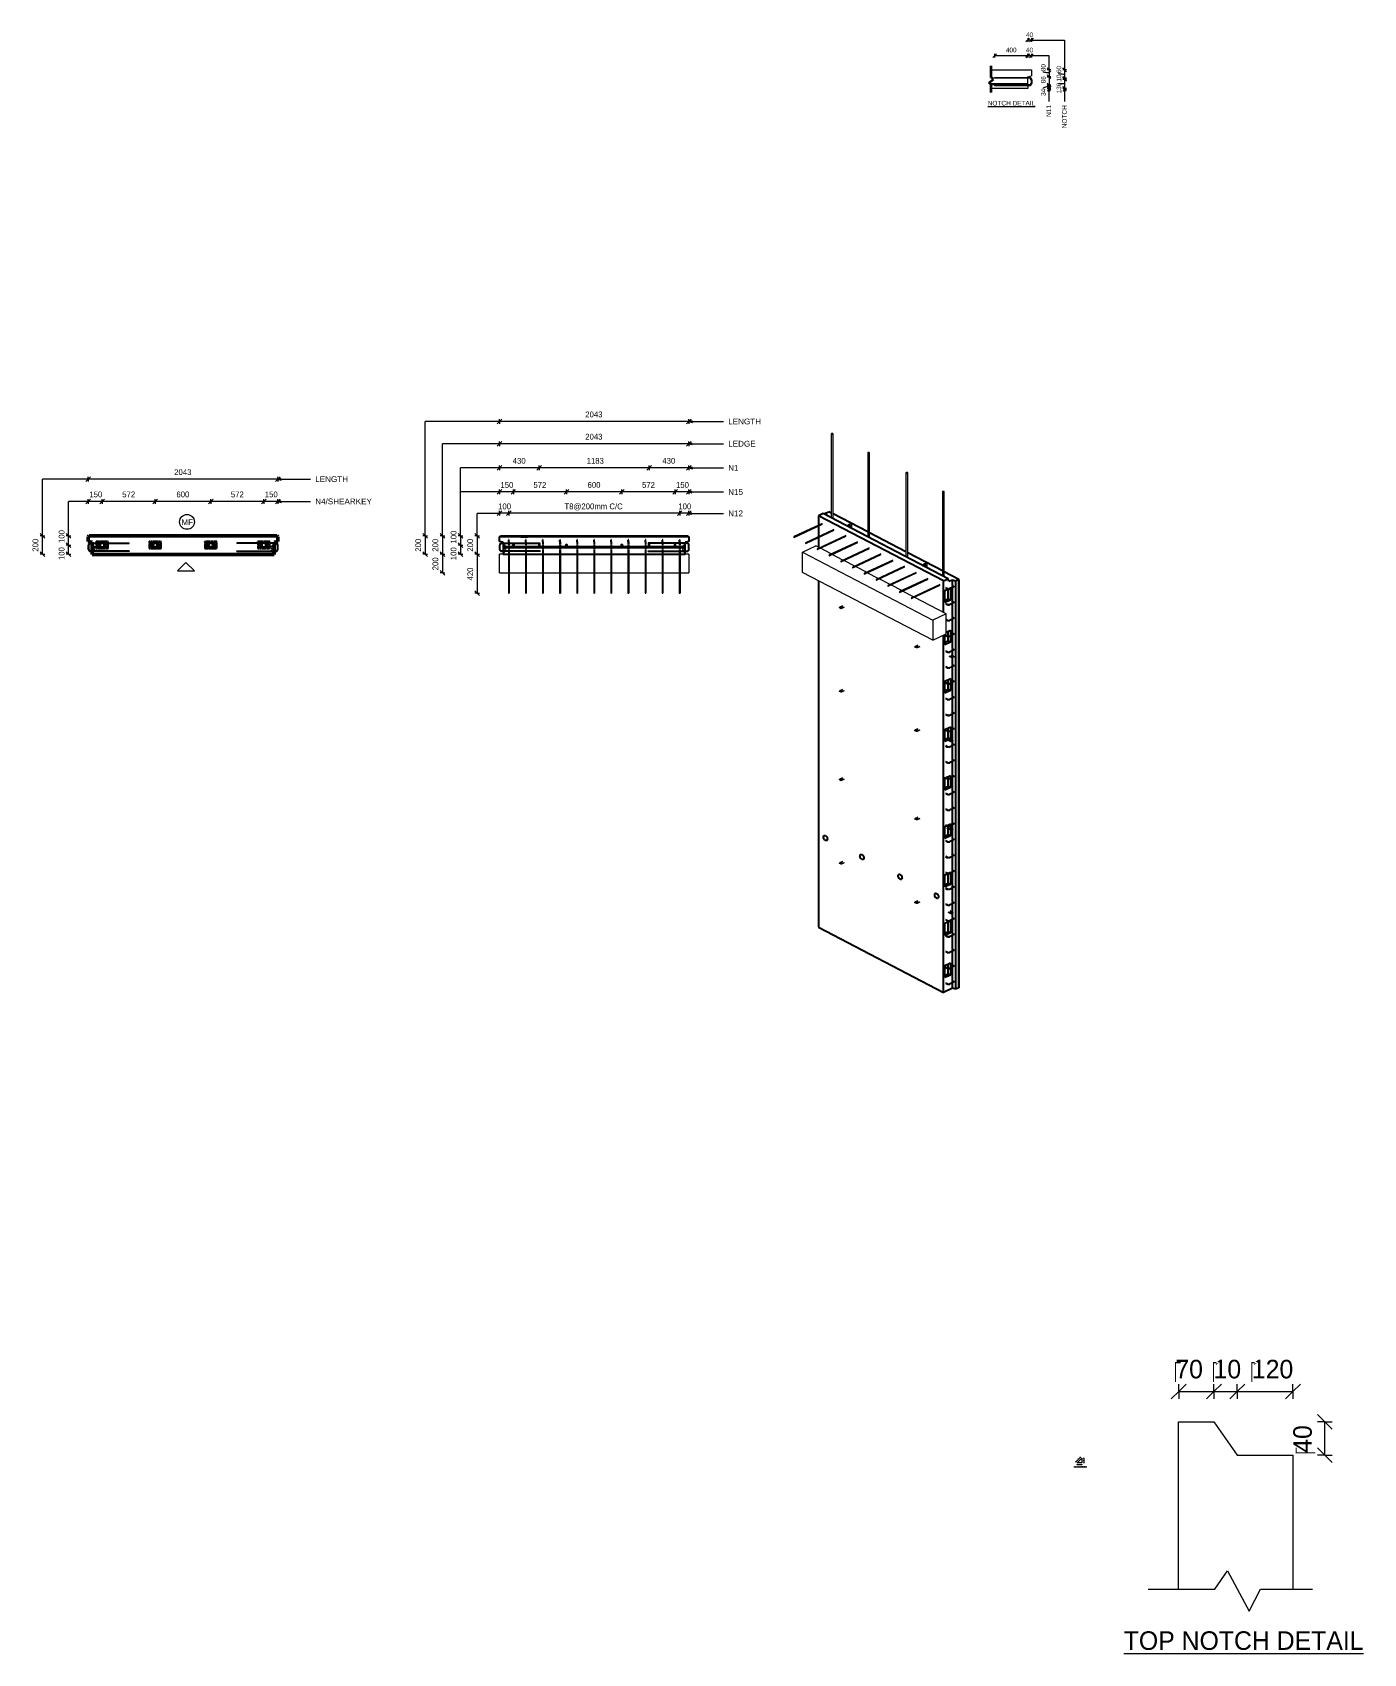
# Model space of a CAD drawing. Header units: millimetres. Extents: x -16675 to -2326, y 1067 to 18539.
import ezdxf

# ---------------------------------------------------------------- set-up
doc = ezdxf.new("R2010")
doc.units = ezdxf.units.MM
doc.linetypes.add('Dash', pattern=[6.36, 3.18, -3.18])
for name, color, linetype, lineweight in [('A-ANNO-DIMS', 211, 'Continuous', 9), ('A-ANNO-DIMS-25', 211, 'Continuous', 9), ('A-ANNO-DIMS-3', 211, 'Continuous', 9), ('A-ANNO-DIMS-80', 211, 'Continuous', 9), ('A-DETL', 90, 'Continuous', 18), ('A-DETL-THIN', 151, 'Continuous', 18), ('A-GENM', 13, 'Continuous', 18), ('A-WALL', 113, 'Continuous', 25), ('A-WALL-HDLN', 110, 'Dash', 25), ('G-ANNO-TEXT', 231, 'Continuous', 9), ('S-BEAM', 12, 'Continuous', 18), ('S-BEAM-HDLN', 1, 'Dash', 18), ('S-RBAR', 171, 'Continuous', 18)]:
    doc.layers.add(name, color=color, linetype=linetype, lineweight=lineweight)
doc.styles.add('Arial', font='arial.ttf', dxfattribs={"height": 62.5})
doc.styles.add('Arial_1', font='arial.ttf', dxfattribs={"height": 50})
doc.styles.add('Arial_2', font='arial.ttf', dxfattribs={"height": 7.5})
doc.styles.add('Nirmala UI Semilight', font='NirmalaS.ttf', dxfattribs={"height": 62.5})
doc.styles.add('Nirmala UI Semilight_1', font='NirmalaS.ttf', dxfattribs={"height": 50})
doc.styles.add('Nirmala UI Semilight_2', font='NirmalaS.ttf', dxfattribs={"height": 7.5})
doc.styles.add('Nirmala UI Semilight_3', font='NirmalaS.ttf', dxfattribs={"height": 200})
doc.styles.add('Nirmala UI Semilight_4', font='NirmalaS.ttf', dxfattribs={"height": 200})
doc.dimstyles.new('Arrow_Filled_-_2_5_NI_UI', dxfattribs={"dimscale": 304.8, "dimtxt": 65.460247, "dimasz": 0.164042, "dimexe": 0.082021, "dimexo": 0.0625, "dimgap": 0.082021, "dimtad": 1, "dimdec": 4, "dimzin": 0, "dimdsep": 46, "dimtxsty": 'Nirmala UI Semilight', "dimblk1": 'OBLIQUE', "dimblk2": 'OBLIQUE', "dimsah": 1, "dimcen": 0.09, "dimazin": 0, "dimtfac": 1, "dimtdec": 4, "dimtix": 1, "dimtmove": 0, "dimatfit": 3, "dimfxl": 0.082021, "dimfxlon": 1, "dimtvp": 1, "dimtolj": 1, "dimtzin": 0, "dimarcsym": 2})
doc.dimstyles.new('Arrow_Filled_-_2_5_NI_UI_1', dxfattribs={"dimscale": 304.8, "dimtxt": 65.460247, "dimasz": 0.164042, "dimexe": 0.082021, "dimexo": 0.0625, "dimgap": 0.082021, "dimtad": 1, "dimdec": 4, "dimzin": 0, "dimdsep": 46, "dimtxsty": 'Nirmala UI Semilight', "dimblk1": 'OBLIQUE', "dimblk2": 'OBLIQUE', "dimsah": 1, "dimcen": 0.09, "dimazin": 0, "dimtfac": 1, "dimtdec": 4, "dimtix": 1, "dimtmove": 2, "dimatfit": 3, "dimfxl": 0.082021, "dimfxlon": 1, "dimtvp": 1, "dimtolj": 1, "dimtzin": 0, "dimarcsym": 2})
doc.dimstyles.new('Arrow_Filled_-_2_5_NI_UI_2', dxfattribs={"dimscale": 304.8, "dimtxt": 7.85523, "dimasz": 0.019685, "dimexe": 0.009843, "dimexo": 0.0625, "dimgap": 0.009843, "dimtad": 1, "dimdec": 4, "dimzin": 0, "dimdsep": 46, "dimtxsty": 'Nirmala UI Semilight_2', "dimblk1": 'OBLIQUE', "dimblk2": 'OBLIQUE', "dimsah": 1, "dimcen": 0.09, "dimazin": 0, "dimtfac": 1, "dimtdec": 4, "dimtix": 1, "dimtmove": 0, "dimatfit": 3, "dimfxl": 0.009843, "dimfxlon": 1, "dimtvp": 1, "dimtolj": 1, "dimtzin": 0, "dimarcsym": 2})
doc.dimstyles.new('Arrow_Filled_-_2_5_NI_UI_3', dxfattribs={"dimscale": 304.8, "dimtxt": 209.472789, "dimasz": 0.524934, "dimexe": 0.262467, "dimexo": 0.0625, "dimgap": 0.262467, "dimtad": 1, "dimdec": 4, "dimzin": 0, "dimdsep": 46, "dimtxsty": 'Nirmala UI Semilight_3', "dimblk1": 'OBLIQUE', "dimblk2": 'OBLIQUE', "dimsah": 1, "dimcen": 0.09, "dimazin": 0, "dimtfac": 1, "dimtdec": 4, "dimtix": 1, "dimtmove": 2, "dimatfit": 3, "dimfxl": 0.262467, "dimfxlon": 1, "dimtvp": 1, "dimtolj": 1, "dimtzin": 0, "dimarcsym": 2})
doc.dimstyles.new('Arrow_Filled_-_2_5_NI_UI_4', dxfattribs={"dimscale": 304.8, "dimtxt": 209.472789, "dimasz": 0.524934, "dimexe": 0.262467, "dimexo": 0.0625, "dimgap": 0.262467, "dimtad": 1, "dimdec": 4, "dimzin": 0, "dimdsep": 46, "dimtxsty": 'Nirmala UI Semilight_3', "dimblk1": 'OBLIQUE', "dimblk2": 'OBLIQUE', "dimsah": 1, "dimcen": 0.09, "dimazin": 0, "dimtfac": 1, "dimtdec": 4, "dimtix": 1, "dimtmove": 0, "dimatfit": 3, "dimfxl": 0.262467, "dimfxlon": 1, "dimtvp": 1, "dimtolj": 1, "dimtzin": 0, "dimarcsym": 2})

msp = doc.modelspace()

# ---------------------------------------------------------------- texts
at = {"layer": 'G-ANNO-TEXT', "color": 7, "attachment_point": 1}
for s, insert, char_height, width, style in [('40', (-5965.14733, 18537.9943), 50, 91.392375, 'Nirmala UI Semilight_1'), ('400', (-6181.71424, 18374.43991), 50, 136.286875, 'Nirmala UI Semilight_1'), ('40', (-5965.14733, 18374.43991), 50, 91.392375, 'Nirmala UI Semilight_1'), ('\\LNOTCH DETAIL', (-6377.50798, 17801.32875), 50, 622.1095, 'Arial_1'), ('LENGTH', (-9175.16946, 14377.33021), 62.5, 428.9028125, 'Arial'), ('LEDGE', (-9175.16946, 14137.33021), 62.5, 356.7509375, 'Arial'), ('N1', (-9175.16946, 13877.33021), 62.5, 134.2826563, 'Arial'), ('LENGTH', (-13626.78099, 13755.4205), 62.5, 428.9028125, 'Arial'), ('N4/SHEARKEY', (-13626.78099, 13515.4205), 62.5, 737.5525, 'Arial'), ('N15', (-9175.16946, 13617.33021), 62.5, 192.405, 'Arial'), ('MF', (-15069.09094, 13292.04602), 62.5, 150.3164062, 'Arial'), ('N12', (-9175.16946, 13386.98997), 62.5, 192.405, 'Arial'), ('\\LTYPICAL CHAMFER DETAIL', (-5448.17483, 3087.48198), 7.5, 166.9113375, 'Arial_2'), ('\\LTOP NOTCH DETAIL', (-4911.26421, 1307.16895), 200, 2975.864, 'Nirmala UI Semilight_4')]:
    msp.add_mtext(s, dxfattribs=dict(at, insert=insert, char_height=char_height, width=width, style=style))
at = {"layer": 'G-ANNO-TEXT', "color": 7, "char_height": 50, "attachment_point": 1, "rotation": 90}
for s, insert, width, style in [('80', (-5803.57208, 18120.89979), 89.789, 'Nirmala UI Semilight_1'), ('60', (-5635.22927, 18100.51088), 89.789, 'Nirmala UI Semilight_1'), ('86', (-5803.57208, 17989.83049), 89.789, 'Nirmala UI Semilight_1'), ('10', (-5635.22927, 18008.05743), 76.962, 'Nirmala UI Semilight_1'), ('34', (-5803.57208, 17854.64001), 91.392375, 'Nirmala UI Semilight_1'), ('130', (-5635.22927, 17881.70469), 121.8565, 'Nirmala UI Semilight_1'), ('N11', (-5744.3407, 17627.56958), 153.924, 'Arial_1'), ('NOTCH', (-5575.99789, 17505.96958), 301.4345, 'Arial_1')]:
    msp.add_mtext(s, dxfattribs=dict(at, insert=insert, width=width, style=style))

# ---------------------------------------------------------------- blocks, each defined once
blk = doc.blocks.new('RR spread anchor face based - RR-SA-4_0-180-1726831-Elevation Top1')
at = {"layer": 'A-GENM'}
for p, q in [((-15649, 12996), (-15649, 13030)), ((-15649, 12994), (-15649, 12996)), ((-15649, 12996), (-15637, 12996)), ((-15637, 12994), (-15649, 12994)), ((-15637, 13030), (-15637, 12996)), ((-15637, 12996), (-15637, 12994))]:
    blk.add_line(p, q, dxfattribs=at)
blk = doc.blocks.new('M_Rectangular Corbel - M_Rectangular Corbel-1562977-Elevation Top1')
at = {"layer": 'S-BEAM'}
for p, q in [((-16073, 12714), (-16073, 12914)), ((-16033, 12914), (-16073, 12914)), ((-14030, 12914), (-14070, 12914)), ((-14030, 12914), (-14030, 12714)), ((-16073, 12714), (-15977, 12714)), ((-15969, 12714), (-15793, 12714)), ((-15785, 12714), (-15608, 12714)), ((-15600, 12714), (-15424, 12714)), ((-15416, 12714), (-15240, 12714)), ((-15232, 12714), (-15056, 12714)), ((-15048, 12714), (-14871, 12714)), ((-14863, 12714), (-14687, 12714)), ((-14679, 12714), (-14503, 12714)), ((-14495, 12714), (-14319, 12714)), ((-14311, 12714), (-14134, 12714)), ((-14126, 12714), (-14030, 12714))]:
    blk.add_line(p, q, dxfattribs=at)
at = {"layer": 'S-BEAM-HDLN'}
for p, q in [((-15977, 12714), (-15969, 12714)), ((-15793, 12714), (-15785, 12714)), ((-15608, 12714), (-15600, 12714)), ((-15424, 12714), (-15416, 12714)), ((-15240, 12714), (-15232, 12714)), ((-15056, 12714), (-15048, 12714)), ((-14871, 12714), (-14863, 12714)), ((-14687, 12714), (-14679, 12714)), ((-14503, 12714), (-14495, 12714)), ((-14319, 12714), (-14311, 12714)), ((-14134, 12714), (-14126, 12714))]:
    blk.add_line(p, q, dxfattribs=at)
blk = doc.blocks.new('M_Rectangular Corbel - M_Rectangular Corbel-1562977-3D Ortho')
at = {"layer": 'S-BEAM'}
for p, q in [((-1816, 12937), (-1671, 13004)), ((-1816, 12719), (-1816, 12937)), ((-1816, 12937), (-412, 12206)), ((-1632, 12984), (-1671, 13004)), ((-1505, 12918), (-1623, 12979)), ((-1379, 12852), (-1497, 12913)), ((-1252, 12786), (-1370, 12848)), ((-1125, 12720), (-1243, 12782)), ((-412, 11988), (-1816, 12719)), ((-999, 12654), (-1117, 12716)), ((-872, 12588), (-990, 12650)), ((-745, 12523), (-863, 12584)), ((-619, 12457), (-737, 12518)), ((-267, 12274), (-610, 12452)), ((-267, 12274), (-412, 12206)), ((-267, 12056), (-267, 12274)), ((-412, 12206), (-412, 11988)), ((-412, 11988), (-267, 12056))]:
    blk.add_line(p, q, dxfattribs=at)
blk = doc.blocks.new('RR spread anchor face based - RR-SA-2_5-250-1726823-3D Ortho')
at = {"layer": 'A-GENM'}
for p, q in [((-248, 10917), (-218, 10901)), ((-218, 10893), (-244, 10906)), ((-219, 10908), (-223, 10910)), ((-196, 10912), (-222, 10925)), ((-218, 10901), (-213, 10900)), ((-218, 10893), (-218, 10901)), ((-213, 10892), (-218, 10893)), ((-213, 10915), (-209, 10913)), ((-213, 10900), (-194, 10909)), ((-194, 10900), (-213, 10892)), ((-213, 10900), (-213, 10892)), ((-194, 10909), (-196, 10912)), ((-194, 10909), (-194, 10900))]:
    blk.add_line(p, q, dxfattribs=at)
for points in [[(-223, 10910, 0), (-224, 10911, 0), (-225, 10912, 0), (-225, 10912, 0), (-225, 10913, 0), (-224, 10914, 0), (-223, 10915, 0), (-222, 10915, 0), (-220, 10916, 0), (-218, 10916, 0), (-216, 10916, 0), (-215, 10915, 0), (-213, 10915, 0)], [(-207, 10910, 0), (-207, 10909, 0), (-208, 10908, 0), (-209, 10908, 0), (-211, 10907, 0), (-212, 10907, 0), (-214, 10907, 0), (-216, 10907, 0), (-218, 10907, 0), (-219, 10908, 0)], [(-209, 10913, 0), (-208, 10912, 0), (-207, 10911, 0)]]:
    blk.add_polyline3d(points, dxfattribs=at)
blk = doc.blocks.new('RR spread anchor face based - RR-SA-2_5-250-V1-3D Ortho')
at = {"layer": 'A-GENM'}
for p, q in [((-261, 9971), (-218, 9949)), ((-218, 9940), (-261, 9962)), ((-254, 9973), (-255, 9974)), ((-250, 9971), (-254, 9973)), ((-241, 9977), (-240, 9976)), ((-196, 9959), (-222, 9972)), ((-213, 9962), (-209, 9960)), ((-219, 9955), (-223, 9957)), ((-218, 9949), (-213, 9948)), ((-218, 9940), (-218, 9949)), ((-213, 9939), (-218, 9940)), ((-213, 9948), (-194, 9956)), ((-213, 9948), (-213, 9939)), ((-194, 9947), (-213, 9939)), ((-194, 9956), (-196, 9959)), ((-194, 9956), (-194, 9947))]:
    blk.add_line(p, q, dxfattribs=at)
for points in [[(-238, 9973, 0), (-238, 9972, 0), (-239, 9971, 0), (-240, 9971, 0), (-241, 9970, 0), (-243, 9970, 0), (-245, 9970, 0), (-247, 9970, 0), (-248, 9970, 0), (-250, 9971, 0)], [(-240, 9976, 0), (-239, 9975, 0), (-238, 9974, 0)], [(-223, 9957, 0), (-224, 9958, 0), (-225, 9959, 0), (-225, 9960, 0), (-225, 9960, 0), (-224, 9961, 0), (-223, 9962, 0), (-222, 9963, 0), (-220, 9963, 0), (-218, 9963, 0), (-216, 9963, 0), (-215, 9962, 0), (-213, 9962, 0)], [(-209, 9960, 0), (-208, 9959, 0), (-207, 9958, 0)], [(-207, 9957, 0), (-207, 9956, 0), (-208, 9956, 0), (-209, 9955, 0), (-211, 9954, 0), (-212, 9954, 0), (-214, 9954, 0), (-216, 9954, 0), (-218, 9954, 0), (-219, 9955, 0)]]:
    blk.add_polyline3d(points, dxfattribs=at)
blk = doc.blocks.new('RR spread anchor face based - RR-SA-1_4-160-1726851-3D Ortho')
at = {"layer": 'A-GENM'}
for p, q in [((-1415, 10491), (-1417, 10488)), ((-1417, 10488), (-1400, 10479)), ((-1417, 10483), (-1417, 10488)), ((-1400, 10474), (-1417, 10483)), ((-1386, 10504), (-1415, 10491)), ((-1402, 10492), (-1397, 10494)), ((-1397, 10488), (-1401, 10486)), ((-1394, 10480), (-1365, 10494)), ((-1365, 10489), (-1394, 10475)), ((-1388, 10489), (-1392, 10487)), ((-1400, 10479), (-1394, 10480)), ((-1400, 10474), (-1400, 10479)), ((-1394, 10475), (-1400, 10474)), ((-1394, 10480), (-1394, 10475))]:
    blk.add_line(p, q, dxfattribs=at)
for points in [[(-1392, 10487, 0), (-1394, 10486, 0), (-1395, 10486, 0), (-1397, 10486, 0), (-1399, 10486, 0), (-1401, 10486, 0), (-1402, 10487, 0), (-1403, 10487, 0), (-1404, 10488, 0), (-1404, 10489, 0), (-1404, 10490, 0), (-1403, 10491, 0), (-1402, 10492, 0)], [(-1397, 10494, 0), (-1396, 10494, 0), (-1394, 10494, 0), (-1392, 10495, 0), (-1391, 10494, 0), (-1389, 10494, 0), (-1387, 10493, 0), (-1386, 10493, 0), (-1386, 10492, 0)], [(-1388, 10488, 0), (-1389, 10489, 0), (-1391, 10489, 0), (-1392, 10489, 0), (-1394, 10489, 0), (-1396, 10489, 0), (-1397, 10488, 0)], [(-1386, 10491, 0), (-1386, 10490, 0), (-1387, 10489, 0), (-1388, 10489, 0)]]:
    blk.add_polyline3d(points, dxfattribs=at)
blk = doc.blocks.new('RR spread anchor face based - RR-SA-1_4-160-V2-3D Ortho')
at = {"layer": 'A-GENM'}
for p, q in [((-602, 10068), (-604, 10065)), ((-604, 10065), (-587, 10056)), ((-604, 10060), (-604, 10065)), ((-587, 10051), (-604, 10060)), ((-573, 10081), (-602, 10068)), ((-589, 10069), (-584, 10071)), ((-584, 10065), (-588, 10063)), ((-587, 10056), (-581, 10057)), ((-587, 10051), (-587, 10056)), ((-581, 10052), (-587, 10051)), ((-581, 10057), (-552, 10071)), ((-552, 10065), (-581, 10052)), ((-581, 10057), (-581, 10052)), ((-575, 10066), (-579, 10064))]:
    blk.add_line(p, q, dxfattribs=at)
for points in [[(-579, 10064, 0), (-581, 10063, 0), (-582, 10063, 0), (-584, 10063, 0), (-586, 10063, 0), (-588, 10063, 0), (-589, 10064, 0), (-590, 10064, 0), (-591, 10065, 0), (-591, 10066, 0), (-591, 10067, 0), (-590, 10068, 0), (-589, 10069, 0)], [(-584, 10071, 0), (-583, 10071, 0), (-581, 10071, 0), (-579, 10071, 0), (-578, 10071, 0), (-576, 10071, 0), (-575, 10070, 0), (-573, 10070, 0), (-573, 10069, 0)], [(-575, 10065, 0), (-576, 10066, 0), (-578, 10066, 0), (-579, 10066, 0), (-581, 10066, 0), (-583, 10066, 0), (-584, 10065, 0)], [(-573, 10068, 0), (-573, 10067, 0), (-574, 10066, 0), (-575, 10066, 0)]]:
    blk.add_polyline3d(points, dxfattribs=at)
blk = doc.blocks.new('RR spread anchor face based - RR-SA-2_5-250-V3-3D Ortho')
at = {"layer": 'A-GENM'}
for p, q in [((-233, 11821), (-207, 11807)), ((-207, 11798), (-233, 11812)), ((-208, 11814), (-212, 11816)), ((-185, 11817), (-211, 11831)), ((-207, 11807), (-202, 11806)), ((-207, 11798), (-207, 11807)), ((-202, 11798), (-207, 11798)), ((-202, 11821), (-198, 11818)), ((-202, 11806), (-183, 11815)), ((-183, 11806), (-202, 11798)), ((-202, 11806), (-202, 11798)), ((-183, 11815), (-185, 11817)), ((-183, 11815), (-183, 11806))]:
    blk.add_line(p, q, dxfattribs=at)
for points in [[(-212, 11816, 0), (-214, 11817, 0), (-214, 11817, 0), (-214, 11818, 0), (-214, 11819, 0), (-213, 11820, 0), (-212, 11821, 0), (-211, 11821, 0), (-209, 11822, 0), (-207, 11822, 0), (-205, 11821, 0), (-204, 11821, 0), (-202, 11821, 0)], [(-196, 11816, 0), (-197, 11815, 0), (-197, 11814, 0), (-198, 11814, 0), (-200, 11813, 0), (-202, 11813, 0), (-203, 11813, 0), (-205, 11813, 0), (-207, 11813, 0), (-208, 11814, 0)], [(-198, 11818, 0), (-197, 11818, 0), (-196, 11817, 0)]]:
    blk.add_polyline3d(points, dxfattribs=at)
blk = doc.blocks.new('RR spread anchor face based - RR-SA-2_5-250-V4-3D Ortho')
at = {"layer": 'A-GENM'}
for p, q in [((-244, 9061), (-218, 9048)), ((-218, 9039), (-244, 9053)), ((-219, 9054), (-223, 9056)), ((-196, 9058), (-222, 9071)), ((-218, 9048), (-213, 9047)), ((-218, 9039), (-218, 9048)), ((-213, 9038), (-218, 9039)), ((-213, 9061), (-209, 9059)), ((-213, 9047), (-194, 9055)), ((-194, 9047), (-213, 9038)), ((-213, 9047), (-213, 9038)), ((-194, 9055), (-196, 9058)), ((-194, 9055), (-194, 9047))]:
    blk.add_line(p, q, dxfattribs=at)
for points in [[(-223, 9056, 0), (-224, 9057, 0), (-225, 9058, 0), (-225, 9059, 0), (-225, 9060, 0), (-224, 9061, 0), (-223, 9061, 0), (-222, 9062, 0), (-220, 9062, 0), (-218, 9062, 0), (-216, 9062, 0), (-215, 9062, 0), (-213, 9061, 0)], [(-207, 9057, 0), (-207, 9056, 0), (-208, 9055, 0), (-209, 9054, 0), (-211, 9054, 0), (-212, 9053, 0), (-214, 9053, 0), (-216, 9053, 0), (-218, 9054, 0), (-219, 9054, 0)], [(-209, 9059, 0), (-208, 9058, 0), (-207, 9057, 0)]]:
    blk.add_polyline3d(points, dxfattribs=at)
blk = doc.blocks.new('Rebar Bar - Part 769646486-431004-3D Ortho')
at = {"layer": 'S-RBAR'}
for p, q in [((-273, 12549), (-258, 12541)), ((-254, 12548), (-269, 12556))]:
    blk.add_line(p, q, dxfattribs=at)
blk = doc.blocks.new('Rebar Bar - Part 2227165887-431004-3D Ortho')
at = {"layer": 'S-RBAR'}
for points in [[(-258, 12541, 0), (-257, 12541, 0), (-257, 12540, 0), (-256, 12540, 0), (-255, 12540, 0), (-254, 12539, 0), (-254, 12539, 0), (-253, 12539, 0), (-252, 12539, 0), (-251, 12539, 0), (-250, 12538, 0), (-250, 12538, 0), (-249, 12538, 0), (-248, 12538, 0), (-247, 12538, 0), (-246, 12538, 0), (-245, 12538, 0), (-244, 12538, 0), (-244, 12538, 0), (-243, 12537, 0), (-242, 12537, 0), (-241, 12537, 0), (-240, 12537, 0), (-239, 12538, 0), (-238, 12538, 0), (-237, 12538, 0), (-237, 12538, 0), (-236, 12538, 0), (-235, 12538, 0), (-234, 12538, 0), (-233, 12538, 0), (-232, 12538, 0), (-232, 12539, 0), (-231, 12539, 0), (-230, 12539, 0), (-229, 12539, 0), (-228, 12540, 0), (-228, 12540, 0), (-227, 12540, 0), (-226, 12540, 0), (-226, 12541, 0)], [(-254, 12548, 0), (-254, 12548, 0), (-253, 12548, 0), (-253, 12547, 0), (-252, 12547, 0), (-252, 12547, 0), (-251, 12547, 0), (-251, 12547, 0), (-250, 12547, 0), (-249, 12546, 0), (-249, 12546, 0), (-248, 12546, 0), (-247, 12546, 0), (-247, 12546, 0), (-246, 12546, 0), (-245, 12546, 0), (-245, 12546, 0), (-244, 12546, 0), (-243, 12546, 0), (-242, 12545, 0), (-242, 12545, 0), (-241, 12545, 0), (-240, 12545, 0), (-240, 12546, 0), (-239, 12546, 0), (-238, 12546, 0), (-237, 12546, 0), (-237, 12546, 0), (-236, 12546, 0), (-235, 12546, 0), (-235, 12546, 0), (-234, 12546, 0), (-234, 12546, 0), (-233, 12547, 0), (-232, 12547, 0), (-232, 12547, 0), (-231, 12547, 0), (-231, 12547, 0), (-230, 12548, 0), (-230, 12548, 0), (-229, 12548, 0)]]:
    blk.add_polyline3d(points, dxfattribs=at)
blk = doc.blocks.new('Rebar Bar - Part 3241041724-431004-3D Ortho')
at = {"layer": 'S-RBAR'}
for p, q in [((-196, 12563), (-229, 12548)), ((-226, 12541), (-193, 12556))]:
    blk.add_line(p, q, dxfattribs=at)
blk = doc.blocks.new('Rebar Bar - Part 2227165887-V5-3D Ortho')
at = {"layer": 'S-RBAR'}
for points in [[(-195, 12570, 0), (-195, 12570, 0), (-195, 12570, 0), (-194, 12569, 0), (-194, 12569, 0), (-194, 12569, 0), (-193, 12569, 0), (-193, 12569, 0), (-193, 12568, 0), (-193, 12568, 0), (-192, 12568, 0), (-192, 12568, 0), (-192, 12568, 0), (-192, 12567, 0), (-192, 12567, 0), (-192, 12567, 0), (-192, 12567, 0), (-192, 12567, 0), (-192, 12567, 0), (-192, 12567, 0), (-192, 12567, 0), (-192, 12567, 0), (-192, 12567, 0), (-192, 12567, 0), (-192, 12566, 0), (-192, 12566, 0), (-192, 12566, 0), (-192, 12566, 0), (-193, 12566, 0), (-193, 12566, 0), (-193, 12565, 0), (-193, 12565, 0), (-193, 12565, 0), (-194, 12565, 0), (-194, 12565, 0), (-194, 12564, 0), (-195, 12564, 0), (-195, 12564, 0), (-195, 12564, 0), (-196, 12563, 0), (-196, 12563, 0)], [(-192, 12577, 0), (-191, 12577, 0), (-190, 12577, 0), (-190, 12576, 0), (-189, 12576, 0), (-189, 12575, 0), (-188, 12575, 0), (-188, 12574, 0), (-187, 12574, 0), (-187, 12573, 0), (-186, 12573, 0), (-186, 12572, 0), (-185, 12572, 0), (-185, 12571, 0), (-185, 12570, 0), (-184, 12570, 0), (-184, 12569, 0), (-184, 12568, 0), (-184, 12568, 0), (-184, 12567, 0), (-184, 12566, 0), (-184, 12565, 0), (-184, 12565, 0), (-185, 12564, 0), (-185, 12563, 0), (-185, 12563, 0), (-185, 12562, 0), (-186, 12562, 0), (-186, 12561, 0), (-187, 12560, 0), (-187, 12560, 0), (-188, 12559, 0), (-188, 12559, 0), (-189, 12559, 0), (-189, 12558, 0), (-190, 12558, 0), (-190, 12557, 0), (-191, 12557, 0), (-192, 12557, 0), (-192, 12556, 0), (-193, 12556, 0)]]:
    blk.add_polyline3d(points, dxfattribs=at)
blk = doc.blocks.new('Rebar Bar - Part 1331323198-431004-3D Ortho')
at = {"layer": 'S-RBAR'}
for p, q in [((-192, 12577), (-207, 12585)), ((-210, 12578), (-195, 12570))]:
    blk.add_line(p, q, dxfattribs=at)
blk = doc.blocks.new('Rebar Bar - Part 769646486-V6-3D Ortho')
at = {"layer": 'S-RBAR'}
for p, q in [((-254, 12207), (-267, 12214)), ((-267, 12205), (-258, 12200))]:
    blk.add_line(p, q, dxfattribs=at)
blk = doc.blocks.new('Rebar Bar - Part 769646486-V7-3D Ortho')
at = {"layer": 'S-RBAR'}
for p, q in [((-254, 12037), (-280, 12050)), ((-280, 12041), (-258, 12030))]:
    blk.add_line(p, q, dxfattribs=at)
blk = doc.blocks.new('Rebar Bar - Part 769646486-V8-3D Ortho')
at = {"layer": 'S-RBAR'}
for p, q in [((-254, 11526), (-280, 11539)), ((-280, 11530), (-258, 11519))]:
    blk.add_line(p, q, dxfattribs=at)
blk = doc.blocks.new('Rebar Bar - Part 769646486-V9-3D Ortho')
at = {"layer": 'S-RBAR'}
for p, q in [((-280, 11019), (-258, 11007)), ((-254, 11015), (-278, 11027))]:
    blk.add_line(p, q, dxfattribs=at)
blk = doc.blocks.new('Rebar Bar - Part 769646486-V10-3D Ortho')
at = {"layer": 'S-RBAR'}
for p, q in [((-276, 10506), (-258, 10496)), ((-254, 10503), (-269, 10511))]:
    blk.add_line(p, q, dxfattribs=at)
blk = doc.blocks.new('Rebar Bar - Part 769646486-V11-3D Ortho')
at = {"layer": 'S-RBAR'}
for p, q in [((-273, 10333), (-258, 10326)), ((-254, 10333), (-269, 10341))]:
    blk.add_line(p, q, dxfattribs=at)
blk = doc.blocks.new('RR spread anchor face based - RR-SA-4_0-180-1726831-3D Ortho')
at = {"layer": 'A-GENM'}
for p, q in [((-1321, 13230), (-1320, 13235)), ((-1321, 13212), (-1321, 13230)), ((-1313, 13225), (-1321, 13230)), ((-1320, 13235), (-1294, 13247)), ((-1320, 13235), (-1311, 13231)), ((-1311, 13231), (-1313, 13225)), ((-1313, 13225), (-1313, 13208)), ((-1286, 13242), (-1311, 13231)), ((-1305, 13211), (-1305, 13214)), ((-1300, 13221), (-1300, 13224)), ((-1294, 13247), (-1286, 13242)), ((-1292, 13220), (-1292, 13217)), ((-1284, 13239), (-1286, 13242)), ((-1284, 13194), (-1284, 13239))]:
    blk.add_line(p, q, dxfattribs=at)
for points in [[(-1305, 13214, 0), (-1305, 13216, 0), (-1304, 13218, 0), (-1303, 13221, 0), (-1302, 13222, 0), (-1300, 13224, 0), (-1299, 13225, 0), (-1297, 13226, 0), (-1295, 13225, 0), (-1294, 13225, 0), (-1293, 13224, 0), (-1292, 13222, 0), (-1292, 13220, 0)], [(-1305, 13211, 0), (-1304, 13213, 0), (-1302, 13215, 0), (-1301, 13217, 0), (-1301, 13219, 0), (-1300, 13221, 0)], [(-1303, 13206, 0), (-1304, 13207, 0), (-1305, 13209, 0), (-1305, 13211, 0)], [(-1292, 13217, 0), (-1292, 13215, 0), (-1293, 13212, 0), (-1294, 13210, 0), (-1295, 13208, 0), (-1297, 13207, 0), (-1299, 13206, 0), (-1300, 13205, 0), (-1302, 13205, 0), (-1303, 13206, 0)]]:
    blk.add_polyline3d(points, dxfattribs=at)
blk = doc.blocks.new('RR spread anchor face based - RR-SA-4_0-180-V12-3D Ortho')
at = {"layer": 'A-GENM'}
for p, q in [((-509, 12807), (-507, 12812)), ((-509, 12789), (-509, 12807)), ((-500, 12802), (-509, 12807)), ((-507, 12812), (-481, 12824)), ((-507, 12812), (-498, 12808)), ((-498, 12808), (-500, 12802)), ((-500, 12802), (-500, 12785)), ((-473, 12819), (-498, 12808)), ((-492, 12788), (-492, 12791)), ((-487, 12798), (-487, 12801)), ((-481, 12824), (-473, 12819)), ((-479, 12797), (-479, 12794)), ((-471, 12816), (-473, 12819)), ((-471, 12771), (-471, 12816))]:
    blk.add_line(p, q, dxfattribs=at)
for points in [[(-492, 12791, 0), (-492, 12793, 0), (-491, 12795, 0), (-490, 12797, 0), (-489, 12799, 0), (-487, 12801, 0), (-486, 12802, 0), (-484, 12802, 0), (-483, 12802, 0), (-481, 12802, 0), (-480, 12801, 0), (-479, 12799, 0), (-479, 12797, 0)], [(-492, 12788, 0), (-491, 12790, 0), (-489, 12792, 0), (-488, 12794, 0), (-488, 12796, 0), (-487, 12798, 0)], [(-479, 12794, 0), (-479, 12792, 0), (-480, 12789, 0), (-481, 12787, 0), (-483, 12785, 0), (-484, 12784, 0), (-486, 12783, 0), (-487, 12782, 0), (-489, 12782, 0), (-490, 12783, 0), (-491, 12784, 0), (-492, 12786, 0), (-492, 12788, 0)]]:
    blk.add_polyline3d(points, dxfattribs=at)
blk = doc.blocks.new('Rebar Bar - Part 1814174108-431004-3D Ortho')
at = {"layer": 'S-RBAR'}
for p, q in [((-1112, 14007), (-1112, 13103)), ((-1092, 13093), (-1092, 14007))]:
    blk.add_line(p, q, dxfattribs=at)
for points in [[(-1095, 14010, 0), (-1097, 14011, 0), (-1100, 14012, 0), (-1102, 14012, 0), (-1105, 14012, 0), (-1107, 14011, 0), (-1109, 14011, 0), (-1111, 14010, 0), (-1112, 14008, 0), (-1112, 14007, 0), (-1112, 14006, 0), (-1111, 14005, 0), (-1110, 14004, 0)], [(-1110, 14004, 0), (-1108, 14003, 0), (-1105, 14002, 0), (-1103, 14002, 0), (-1100, 14002, 0), (-1098, 14003, 0), (-1096, 14003, 0), (-1094, 14004, 0), (-1093, 14006, 0), (-1092, 14007, 0), (-1093, 14008, 0), (-1094, 14009, 0), (-1095, 14010, 0)]]:
    blk.add_polyline3d(points, dxfattribs=at)
blk = doc.blocks.new('Rebar Bar - Part 864883769-431004-3D Ortho')
at = {"layer": 'S-RBAR'}
for p, q in [((-336, 12588), (-642, 12446)), ((-639, 12438), (-333, 12581))]:
    blk.add_line(p, q, dxfattribs=at)
for points in [[(-638, 12441, 0), (-638, 12442, 0), (-638, 12443, 0), (-639, 12444, 0), (-639, 12444, 0), (-640, 12445, 0), (-641, 12446, 0), (-641, 12446, 0), (-642, 12446, 0), (-643, 12446, 0), (-643, 12445, 0), (-643, 12444, 0), (-643, 12444, 0)], [(-643, 12444, 0), (-643, 12443, 0), (-643, 12442, 0), (-643, 12441, 0), (-642, 12440, 0), (-641, 12439, 0), (-641, 12439, 0), (-640, 12438, 0), (-639, 12438, 0), (-639, 12439, 0), (-638, 12439, 0), (-638, 12440, 0), (-638, 12441, 0)]]:
    blk.add_polyline3d(points, dxfattribs=at)
blk = doc.blocks.new('Rebar Bar - Part 1026889929-431004-3D Ortho')
at = {"layer": 'S-RBAR'}
for p, q in [((-1505, 14212), (-1505, 13308)), ((-1485, 13297), (-1485, 14212))]:
    blk.add_line(p, q, dxfattribs=at)
for points in [[(-1488, 14215, 0), (-1490, 14216, 0), (-1492, 14216, 0), (-1495, 14216, 0), (-1498, 14216, 0), (-1500, 14216, 0), (-1502, 14215, 0), (-1504, 14214, 0), (-1505, 14213, 0), (-1505, 14212, 0), (-1505, 14210, 0), (-1504, 14209, 0), (-1503, 14208, 0)], [(-1503, 14208, 0), (-1501, 14207, 0), (-1498, 14207, 0), (-1496, 14207, 0), (-1493, 14207, 0), (-1491, 14207, 0), (-1488, 14208, 0), (-1487, 14209, 0), (-1486, 14210, 0), (-1485, 14211, 0), (-1486, 14213, 0), (-1487, 14214, 0), (-1488, 14215, 0)]]:
    blk.add_polyline3d(points, dxfattribs=at)
blk = doc.blocks.new('DIMBLOCK1-Elevation Top')
at = {"layer": 'A-ANNO-DIMS-25'}
for p, q in [((-16073, 13724), (-16098, 13699)), ((-16073, 13724), (-16048, 13749)), ((-16073, 13724), (-16073, 13749)), ((-14030, 13724), (-16073, 13724)), ((-16073, 13724), (-16073, 13699)), ((-14030, 13724), (-14055, 13699)), ((-14030, 13724), (-14005, 13749)), ((-14030, 13724), (-14030, 13749)), ((-14030, 13724), (-14030, 13699))]:
    blk.add_line(p, q, dxfattribs=at)
at = {"layer": 'A-ANNO-DIMS-25', "color": 0, "insert": (-15147, 13831), "char_height": 62.5, "width": 229.94, "attachment_point": 1, "line_spacing_factor": 1.142579, "style": 'Nirmala UI Semilight'}
blk.add_mtext('2043', dxfattribs=at)
blk = doc.blocks.new('_Oblique')
at = {"color": 0, "linetype": 'ByBlock', "lineweight": -2}
blk.add_line((-0.5, -0.5), (0.5, 0.5), dxfattribs=at)
blk = doc.blocks.new('DIMBLOCK2-Elevation Top')
at = {"layer": 'A-ANNO-DIMS-25'}
for p, q in [((-14180, 13484), (-14205, 13459)), ((-14180, 13484), (-14155, 13509)), ((-14180, 13484), (-14180, 13509)), ((-14030, 13484), (-14180, 13484)), ((-14180, 13484), (-14180, 13459)), ((-14030, 13484), (-14055, 13459)), ((-14030, 13484), (-14005, 13509)), ((-14030, 13484), (-14030, 13509)), ((-14030, 13484), (-14030, 13459))]:
    blk.add_line(p, q, dxfattribs=at)
at = {"layer": 'A-ANNO-DIMS-25', "color": 0, "insert": (-14170, 13591), "char_height": 62.5, "width": 154.25, "attachment_point": 1, "line_spacing_factor": 1.142579, "style": 'Nirmala UI Semilight'}
blk.add_mtext('150', dxfattribs=at)
blk = doc.blocks.new('DIMBLOCK3-Elevation Top')
at = {"layer": 'A-ANNO-DIMS-25'}
for p, q in [((-14752, 13484), (-14777, 13459)), ((-14752, 13484), (-14727, 13509)), ((-14752, 13484), (-14752, 13509)), ((-14180, 13484), (-14752, 13484)), ((-14752, 13484), (-14752, 13459)), ((-14180, 13484), (-14205, 13459)), ((-14180, 13484), (-14155, 13509)), ((-14180, 13484), (-14180, 13509)), ((-14180, 13484), (-14180, 13459))]:
    blk.add_line(p, q, dxfattribs=at)
at = {"layer": 'A-ANNO-DIMS-25', "color": 0, "insert": (-14536, 13591), "char_height": 62.5, "width": 168.53, "attachment_point": 1, "line_spacing_factor": 1.142579, "style": 'Nirmala UI Semilight'}
blk.add_mtext('572', dxfattribs=at)
blk = doc.blocks.new('DIMBLOCK4-Elevation Top')
at = {"layer": 'A-ANNO-DIMS-25'}
for p, q in [((-15351, 13484), (-15376, 13459)), ((-15351, 13484), (-15326, 13509)), ((-15351, 13484), (-15351, 13509)), ((-14752, 13484), (-15351, 13484)), ((-15351, 13484), (-15351, 13459)), ((-14752, 13484), (-14777, 13459)), ((-14752, 13484), (-14727, 13509)), ((-14752, 13484), (-14752, 13509)), ((-14752, 13484), (-14752, 13459))]:
    blk.add_line(p, q, dxfattribs=at)
at = {"layer": 'A-ANNO-DIMS-25', "color": 0, "insert": (-15123, 13591), "char_height": 62.5, "width": 171.39, "attachment_point": 1, "line_spacing_factor": 1.142579, "style": 'Nirmala UI Semilight'}
blk.add_mtext('600', dxfattribs=at)
blk = doc.blocks.new('DIMBLOCK5-Elevation Top')
at = {"layer": 'A-ANNO-DIMS-25'}
for p, q in [((-15923, 13484), (-15948, 13459)), ((-15923, 13484), (-15898, 13509)), ((-15923, 13484), (-15923, 13509)), ((-15351, 13484), (-15923, 13484)), ((-15923, 13484), (-15923, 13459)), ((-15351, 13484), (-15376, 13459)), ((-15351, 13484), (-15326, 13509)), ((-15351, 13484), (-15351, 13509)), ((-15351, 13484), (-15351, 13459))]:
    blk.add_line(p, q, dxfattribs=at)
at = {"layer": 'A-ANNO-DIMS-25', "color": 0, "insert": (-15707, 13591), "char_height": 62.5, "width": 168.53, "attachment_point": 1, "line_spacing_factor": 1.142579, "style": 'Nirmala UI Semilight'}
blk.add_mtext('572', dxfattribs=at)
blk = doc.blocks.new('DIMBLOCK6-Elevation Top')
at = {"layer": 'A-ANNO-DIMS-25'}
for p, q in [((-16073, 13484), (-16098, 13459)), ((-16073, 13484), (-16048, 13509)), ((-16073, 13484), (-16073, 13509)), ((-15923, 13484), (-16073, 13484)), ((-16073, 13484), (-16073, 13459)), ((-15923, 13484), (-15948, 13459)), ((-15923, 13484), (-15898, 13509)), ((-15923, 13484), (-15923, 13509)), ((-15923, 13484), (-15923, 13459))]:
    blk.add_line(p, q, dxfattribs=at)
at = {"layer": 'A-ANNO-DIMS-25', "color": 0, "insert": (-16062, 13591), "char_height": 62.5, "width": 154.25, "attachment_point": 1, "line_spacing_factor": 1.142579, "style": 'Nirmala UI Semilight'}
blk.add_mtext('150', dxfattribs=at)
blk = doc.blocks.new('DIMBLOCK7-Elevation Top')
at = {"layer": 'A-ANNO-DIMS-25'}
for p, q in [((-16568, 13114), (-16593, 13139)), ((-16568, 13114), (-16593, 13114)), ((-16568, 12914), (-16568, 13114)), ((-16568, 13114), (-16543, 13089)), ((-16568, 13114), (-16543, 13114)), ((-16568, 12914), (-16593, 12939)), ((-16568, 12914), (-16593, 12914)), ((-16568, 12914), (-16543, 12889)), ((-16568, 12914), (-16543, 12914))]:
    blk.add_line(p, q, dxfattribs=at)
at = {"layer": 'A-ANNO-DIMS-25', "color": 0, "insert": (-16674, 12942), "char_height": 62.5, "width": 171.39, "attachment_point": 1, "rotation": 90, "line_spacing_factor": 1.142579, "style": 'Nirmala UI Semilight'}
blk.add_mtext('200', dxfattribs=at)
blk = doc.blocks.new('DIMBLOCK8-Elevation Top')
at = {"layer": 'A-ANNO-DIMS-25'}
for p, q in [((-16285, 13014), (-16310, 13039)), ((-16285, 13014), (-16310, 13014)), ((-16285, 12914), (-16310, 12939)), ((-16285, 12914), (-16285, 13014)), ((-16285, 13014), (-16260, 12989)), ((-16285, 13014), (-16260, 13014)), ((-16285, 12914), (-16310, 12914)), ((-16285, 12914), (-16260, 12889)), ((-16285, 12914), (-16260, 12914))]:
    blk.add_line(p, q, dxfattribs=at)
at = {"layer": 'A-ANNO-DIMS-25', "color": 0, "insert": (-16392, 12852), "char_height": 62.5, "width": 154.25, "attachment_point": 1, "rotation": 90, "line_spacing_factor": 1.142579, "style": 'Nirmala UI Semilight'}
blk.add_mtext('100', dxfattribs=at)
blk = doc.blocks.new('DIMBLOCK9-Elevation Top')
at = {"layer": 'A-ANNO-DIMS-25'}
for p, q in [((-16285, 13114), (-16310, 13139)), ((-16285, 13114), (-16310, 13114)), ((-16285, 13014), (-16285, 13114)), ((-16285, 13114), (-16260, 13089)), ((-16285, 13114), (-16260, 13114)), ((-16285, 13014), (-16310, 13039)), ((-16285, 13014), (-16310, 13014)), ((-16285, 13014), (-16260, 12989)), ((-16285, 13014), (-16260, 13014))]:
    blk.add_line(p, q, dxfattribs=at)
at = {"layer": 'A-ANNO-DIMS-25', "color": 0, "insert": (-16392, 13036), "char_height": 62.5, "width": 154.25, "attachment_point": 1, "rotation": 90, "line_spacing_factor": 1.142579, "style": 'Nirmala UI Semilight'}
blk.add_mtext('100', dxfattribs=at)
blk = doc.blocks.new('DIMBLOCK10-Elevation Top1')
at = {"layer": 'A-ANNO-DIMS-25'}
for p, q in [((-11641, 14346), (-11666, 14321)), ((-11641, 14346), (-11616, 14371)), ((-11641, 14346), (-11641, 14371)), ((-9598, 14346), (-11641, 14346)), ((-11641, 14346), (-11641, 14321)), ((-9598, 14346), (-9623, 14321)), ((-9598, 14346), (-9573, 14371)), ((-9598, 14346), (-9598, 14371)), ((-9598, 14346), (-9598, 14321))]:
    blk.add_line(p, q, dxfattribs=at)
at = {"layer": 'A-ANNO-DIMS-25', "color": 0, "insert": (-10716, 14453), "char_height": 62.5, "width": 229.94, "attachment_point": 1, "line_spacing_factor": 1.142579, "style": 'Nirmala UI Semilight'}
blk.add_mtext('2043', dxfattribs=at)
blk = doc.blocks.new('DIMBLOCK11-Elevation Top1')
at = {"layer": 'A-ANNO-DIMS-25'}
for p, q in [((-11641, 14106), (-11666, 14081)), ((-11641, 14106), (-11616, 14131)), ((-11641, 14106), (-11641, 14131)), ((-9598, 14106), (-11641, 14106)), ((-11641, 14106), (-11641, 14081)), ((-9598, 14106), (-9623, 14081)), ((-9598, 14106), (-9573, 14131)), ((-9598, 14106), (-9598, 14131)), ((-9598, 14106), (-9598, 14081))]:
    blk.add_line(p, q, dxfattribs=at)
at = {"layer": 'A-ANNO-DIMS-25', "color": 0, "insert": (-10716, 14213), "char_height": 62.5, "width": 229.94, "attachment_point": 1, "line_spacing_factor": 1.142579, "style": 'Nirmala UI Semilight'}
blk.add_mtext('2043', dxfattribs=at)
blk = doc.blocks.new('DIMBLOCK12-Elevation Top1')
at = {"layer": 'A-ANNO-DIMS-25'}
for p, q in [((-10028, 13846), (-10053, 13821)), ((-10028, 13846), (-10003, 13871)), ((-10028, 13846), (-10028, 13871)), ((-9598, 13846), (-10028, 13846)), ((-10028, 13846), (-10028, 13821)), ((-9598, 13846), (-9623, 13821)), ((-9598, 13846), (-9573, 13871)), ((-9598, 13846), (-9598, 13871)), ((-9598, 13846), (-9598, 13821))]:
    blk.add_line(p, q, dxfattribs=at)
at = {"layer": 'A-ANNO-DIMS-25', "color": 0, "insert": (-9885, 13953), "char_height": 62.5, "width": 172.82, "attachment_point": 1, "line_spacing_factor": 1.142579, "style": 'Nirmala UI Semilight'}
blk.add_mtext('430', dxfattribs=at)
blk = doc.blocks.new('DIMBLOCK13-Elevation Top1')
at = {"layer": 'A-ANNO-DIMS-25'}
for p, q in [((-11211, 13846), (-11236, 13821)), ((-11211, 13846), (-11186, 13871)), ((-11211, 13846), (-11211, 13871)), ((-10028, 13846), (-11211, 13846)), ((-11211, 13846), (-11211, 13821)), ((-10028, 13846), (-10053, 13821)), ((-10028, 13846), (-10003, 13871)), ((-10028, 13846), (-10028, 13871)), ((-10028, 13846), (-10028, 13821))]:
    blk.add_line(p, q, dxfattribs=at)
at = {"layer": 'A-ANNO-DIMS-25', "color": 0, "insert": (-10701, 13953), "char_height": 62.5, "width": 194.24, "attachment_point": 1, "line_spacing_factor": 1.142579, "style": 'Nirmala UI Semilight'}
blk.add_mtext('1183', dxfattribs=at)
blk = doc.blocks.new('DIMBLOCK14-Elevation Top1')
at = {"layer": 'A-ANNO-DIMS-25'}
for p, q in [((-11641, 13846), (-11666, 13821)), ((-11641, 13846), (-11616, 13871)), ((-11641, 13846), (-11641, 13871)), ((-11211, 13846), (-11641, 13846)), ((-11641, 13846), (-11641, 13821)), ((-11211, 13846), (-11236, 13821)), ((-11211, 13846), (-11186, 13871)), ((-11211, 13846), (-11211, 13871)), ((-11211, 13846), (-11211, 13821))]:
    blk.add_line(p, q, dxfattribs=at)
at = {"layer": 'A-ANNO-DIMS-25', "color": 0, "insert": (-11498, 13953), "char_height": 62.5, "width": 172.82, "attachment_point": 1, "line_spacing_factor": 1.142579, "style": 'Nirmala UI Semilight'}
blk.add_mtext('430', dxfattribs=at)
blk = doc.blocks.new('DIMBLOCK15-Elevation Top1')
at = {"layer": 'A-ANNO-DIMS-25'}
for p, q in [((-9748, 13586), (-9773, 13561)), ((-9748, 13586), (-9723, 13611)), ((-9748, 13586), (-9748, 13611)), ((-9598, 13586), (-9748, 13586)), ((-9748, 13586), (-9748, 13561)), ((-9598, 13586), (-9623, 13561)), ((-9598, 13586), (-9573, 13611)), ((-9598, 13586), (-9598, 13611)), ((-9598, 13586), (-9598, 13561))]:
    blk.add_line(p, q, dxfattribs=at)
at = {"layer": 'A-ANNO-DIMS-25', "color": 0, "insert": (-9738, 13693), "char_height": 62.5, "width": 154.25, "attachment_point": 1, "line_spacing_factor": 1.142579, "style": 'Nirmala UI Semilight'}
blk.add_mtext('150', dxfattribs=at)
blk = doc.blocks.new('DIMBLOCK16-Elevation Top1')
at = {"layer": 'A-ANNO-DIMS-25'}
for p, q in [((-10320, 13586), (-10345, 13561)), ((-10320, 13586), (-10295, 13611)), ((-10320, 13586), (-10320, 13611)), ((-9748, 13586), (-10320, 13586)), ((-10320, 13586), (-10320, 13561)), ((-9748, 13586), (-9773, 13561)), ((-9748, 13586), (-9723, 13611)), ((-9748, 13586), (-9748, 13611)), ((-9748, 13586), (-9748, 13561))]:
    blk.add_line(p, q, dxfattribs=at)
at = {"layer": 'A-ANNO-DIMS-25', "color": 0, "insert": (-10104, 13693), "char_height": 62.5, "width": 168.53, "attachment_point": 1, "line_spacing_factor": 1.142579, "style": 'Nirmala UI Semilight'}
blk.add_mtext('572', dxfattribs=at)
blk = doc.blocks.new('DIMBLOCK17-Elevation Top1')
at = {"layer": 'A-ANNO-DIMS-25'}
for p, q in [((-10919, 13586), (-10944, 13561)), ((-10919, 13586), (-10894, 13611)), ((-10919, 13586), (-10919, 13611)), ((-10320, 13586), (-10919, 13586)), ((-10919, 13586), (-10919, 13561)), ((-10320, 13586), (-10345, 13561)), ((-10320, 13586), (-10295, 13611)), ((-10320, 13586), (-10320, 13611)), ((-10320, 13586), (-10320, 13561))]:
    blk.add_line(p, q, dxfattribs=at)
at = {"layer": 'A-ANNO-DIMS-25', "color": 0, "insert": (-10691, 13693), "char_height": 62.5, "width": 171.39, "attachment_point": 1, "line_spacing_factor": 1.142579, "style": 'Nirmala UI Semilight'}
blk.add_mtext('600', dxfattribs=at)
blk = doc.blocks.new('DIMBLOCK18-Elevation Top1')
at = {"layer": 'A-ANNO-DIMS-25'}
for p, q in [((-11491, 13586), (-11516, 13561)), ((-11491, 13586), (-11466, 13611)), ((-11491, 13586), (-11491, 13611)), ((-10919, 13586), (-11491, 13586)), ((-11491, 13586), (-11491, 13561)), ((-10919, 13586), (-10944, 13561)), ((-10919, 13586), (-10894, 13611)), ((-10919, 13586), (-10919, 13611)), ((-10919, 13586), (-10919, 13561))]:
    blk.add_line(p, q, dxfattribs=at)
at = {"layer": 'A-ANNO-DIMS-25', "color": 0, "insert": (-11275, 13693), "char_height": 62.5, "width": 168.53, "attachment_point": 1, "line_spacing_factor": 1.142579, "style": 'Nirmala UI Semilight'}
blk.add_mtext('572', dxfattribs=at)
blk = doc.blocks.new('DIMBLOCK19-Elevation Top1')
at = {"layer": 'A-ANNO-DIMS-25'}
for p, q in [((-11641, 13586), (-11666, 13561)), ((-11641, 13586), (-11616, 13611)), ((-11641, 13586), (-11641, 13611)), ((-11491, 13586), (-11641, 13586)), ((-11641, 13586), (-11641, 13561)), ((-11491, 13586), (-11516, 13561)), ((-11491, 13586), (-11466, 13611)), ((-11491, 13586), (-11491, 13611)), ((-11491, 13586), (-11491, 13561))]:
    blk.add_line(p, q, dxfattribs=at)
at = {"layer": 'A-ANNO-DIMS-25', "color": 0, "insert": (-11630, 13693), "char_height": 62.5, "width": 154.25, "attachment_point": 1, "line_spacing_factor": 1.142579, "style": 'Nirmala UI Semilight'}
blk.add_mtext('150', dxfattribs=at)
blk = doc.blocks.new('DIMBLOCK20-Elevation Top1')
at = {"layer": 'A-ANNO-DIMS-25'}
for p, q in [((-12441, 13114), (-12466, 13139)), ((-12441, 13114), (-12466, 13114)), ((-12441, 13114), (-12441, 12914)), ((-12441, 13114), (-12416, 13089)), ((-12441, 13114), (-12416, 13114)), ((-12441, 12914), (-12466, 12939)), ((-12441, 12914), (-12466, 12914)), ((-12441, 12914), (-12416, 12889)), ((-12441, 12914), (-12416, 12914))]:
    blk.add_line(p, q, dxfattribs=at)
at = {"layer": 'A-ANNO-DIMS-25', "color": 0, "insert": (-12548, 12942), "char_height": 62.5, "width": 171.39, "attachment_point": 1, "rotation": 90, "line_spacing_factor": 1.142579, "style": 'Nirmala UI Semilight'}
blk.add_mtext('200', dxfattribs=at)
blk = doc.blocks.new('DIMBLOCK21-Elevation Top1')
at = {"layer": 'A-ANNO-DIMS-25'}
for p, q in [((-12256, 13114), (-12281, 13139)), ((-12256, 13114), (-12281, 13114)), ((-12256, 13114), (-12256, 12914)), ((-12256, 13114), (-12231, 13089)), ((-12256, 13114), (-12231, 13114)), ((-12256, 12914), (-12281, 12939)), ((-12256, 12914), (-12281, 12914)), ((-12256, 12914), (-12231, 12889)), ((-12256, 12914), (-12231, 12914))]:
    blk.add_line(p, q, dxfattribs=at)
at = {"layer": 'A-ANNO-DIMS-25', "color": 0, "insert": (-12363, 12942), "char_height": 62.5, "width": 171.39, "attachment_point": 1, "rotation": 90, "line_spacing_factor": 1.142579, "style": 'Nirmala UI Semilight'}
blk.add_mtext('200', dxfattribs=at)
blk = doc.blocks.new('DIMBLOCK22-Elevation Top1')
at = {"layer": 'A-ANNO-DIMS-25'}
for p, q in [((-12256, 12914), (-12281, 12939)), ((-12256, 12914), (-12281, 12914)), ((-12256, 12914), (-12256, 12714)), ((-12256, 12914), (-12231, 12889)), ((-12256, 12914), (-12231, 12914)), ((-12256, 12714), (-12281, 12739)), ((-12256, 12714), (-12281, 12714)), ((-12256, 12714), (-12231, 12689)), ((-12256, 12714), (-12231, 12714))]:
    blk.add_line(p, q, dxfattribs=at)
at = {"layer": 'A-ANNO-DIMS-25', "color": 0, "insert": (-12363, 12742), "char_height": 62.5, "width": 171.39, "attachment_point": 1, "rotation": 90, "line_spacing_factor": 1.142579, "style": 'Nirmala UI Semilight'}
blk.add_mtext('200', dxfattribs=at)
blk = doc.blocks.new('DIMBLOCK23-Elevation Top1')
at = {"layer": 'A-ANNO-DIMS-25'}
for p, q in [((-12061, 13114), (-12086, 13139)), ((-12061, 13114), (-12086, 13114)), ((-12061, 13114), (-12061, 13014)), ((-12061, 13114), (-12036, 13089)), ((-12061, 13114), (-12036, 13114)), ((-12061, 13014), (-12086, 13039)), ((-12061, 13014), (-12086, 13014)), ((-12061, 13014), (-12036, 12989)), ((-12061, 13014), (-12036, 13014))]:
    blk.add_line(p, q, dxfattribs=at)
at = {"layer": 'A-ANNO-DIMS-25', "color": 0, "insert": (-12167, 13030), "char_height": 62.5, "width": 154.25, "attachment_point": 1, "rotation": 90, "line_spacing_factor": 1.142579, "style": 'Nirmala UI Semilight'}
blk.add_mtext('100', dxfattribs=at)
blk = doc.blocks.new('DIMBLOCK24-Elevation Top1')
at = {"layer": 'A-ANNO-DIMS-25'}
for p, q in [((-12061, 13014), (-12086, 13039)), ((-12061, 13014), (-12086, 13014)), ((-12061, 12914), (-12086, 12939)), ((-12061, 13014), (-12061, 12914)), ((-12061, 13014), (-12036, 12989)), ((-12061, 13014), (-12036, 13014)), ((-12061, 12914), (-12086, 12914)), ((-12061, 12914), (-12036, 12889)), ((-12061, 12914), (-12036, 12914))]:
    blk.add_line(p, q, dxfattribs=at)
at = {"layer": 'A-ANNO-DIMS-25', "color": 0, "insert": (-12167, 12851), "char_height": 62.5, "width": 154.25, "attachment_point": 1, "rotation": 90, "line_spacing_factor": 1.142579, "style": 'Nirmala UI Semilight'}
blk.add_mtext('100', dxfattribs=at)
blk = doc.blocks.new('DIMBLOCK25-Elevation Top1')
at = {"layer": 'A-ANNO-DIMS-25'}
for p, q in [((-9698, 13356), (-9723, 13331)), ((-9698, 13356), (-9673, 13381)), ((-9698, 13356), (-9698, 13381)), ((-9598, 13356), (-9698, 13356)), ((-9698, 13356), (-9698, 13331)), ((-9598, 13356), (-9623, 13331)), ((-9598, 13356), (-9573, 13381)), ((-9598, 13356), (-9598, 13381)), ((-9598, 13356), (-9598, 13331))]:
    blk.add_line(p, q, dxfattribs=at)
at = {"layer": 'A-ANNO-DIMS-25', "color": 0, "insert": (-9713, 13462), "char_height": 62.5, "width": 154.25, "attachment_point": 1, "line_spacing_factor": 1.142579, "style": 'Nirmala UI Semilight'}
blk.add_mtext('100', dxfattribs=at)
blk = doc.blocks.new('DIMBLOCK26-Elevation Top1')
at = {"layer": 'A-ANNO-DIMS-25'}
for p, q in [((-11541, 13356), (-11566, 13331)), ((-11541, 13356), (-11516, 13381)), ((-11541, 13356), (-11541, 13381)), ((-9698, 13356), (-11541, 13356)), ((-11541, 13356), (-11541, 13331)), ((-9698, 13356), (-9723, 13331)), ((-9698, 13356), (-9673, 13381)), ((-9698, 13356), (-9698, 13381)), ((-9698, 13356), (-9698, 13331))]:
    blk.add_line(p, q, dxfattribs=at)
at = {"layer": 'A-ANNO-DIMS-25', "color": 0, "insert": (-10940, 13462), "char_height": 62.5, "width": 769.81, "attachment_point": 1, "line_spacing_factor": 1.142579, "style": 'Nirmala UI Semilight'}
blk.add_mtext('T8@200mm C/C', dxfattribs=at)
blk = doc.blocks.new('DIMBLOCK27-Elevation Top1')
at = {"layer": 'A-ANNO-DIMS-25'}
for p, q in [((-11641, 13356), (-11666, 13331)), ((-11641, 13356), (-11616, 13381)), ((-11641, 13356), (-11641, 13381)), ((-11541, 13356), (-11641, 13356)), ((-11641, 13356), (-11641, 13331)), ((-11541, 13356), (-11566, 13331)), ((-11541, 13356), (-11516, 13381)), ((-11541, 13356), (-11541, 13381)), ((-11541, 13356), (-11541, 13331))]:
    blk.add_line(p, q, dxfattribs=at)
at = {"layer": 'A-ANNO-DIMS-25', "color": 0, "insert": (-11655, 13462), "char_height": 62.5, "width": 154.25, "attachment_point": 1, "line_spacing_factor": 1.142579, "style": 'Nirmala UI Semilight'}
blk.add_mtext('100', dxfattribs=at)
blk = doc.blocks.new('DIMBLOCK28-Elevation Top1')
at = {"layer": 'A-ANNO-DIMS-25'}
for p, q in [((-11880, 13114), (-11905, 13139)), ((-11880, 13114), (-11905, 13114)), ((-11880, 13114), (-11880, 12914)), ((-11880, 13114), (-11855, 13089)), ((-11880, 13114), (-11855, 13114)), ((-11880, 12914), (-11905, 12939)), ((-11880, 12914), (-11905, 12914)), ((-11880, 12914), (-11855, 12889)), ((-11880, 12914), (-11855, 12914))]:
    blk.add_line(p, q, dxfattribs=at)
at = {"layer": 'A-ANNO-DIMS-25', "color": 0, "insert": (-11987, 12942), "char_height": 62.5, "width": 171.39, "attachment_point": 1, "rotation": 90, "line_spacing_factor": 1.142579, "style": 'Nirmala UI Semilight'}
blk.add_mtext('200', dxfattribs=at)
blk = doc.blocks.new('DIMBLOCK29-Elevation Top1')
at = {"layer": 'A-ANNO-DIMS-25'}
for p, q in [((-11880, 12914), (-11905, 12939)), ((-11880, 12914), (-11905, 12914)), ((-11880, 12914), (-11880, 12494)), ((-11880, 12914), (-11855, 12889)), ((-11880, 12914), (-11855, 12914)), ((-11880, 12494), (-11905, 12519)), ((-11880, 12494), (-11905, 12494)), ((-11880, 12494), (-11855, 12469)), ((-11880, 12494), (-11855, 12494))]:
    blk.add_line(p, q, dxfattribs=at)
at = {"layer": 'A-ANNO-DIMS-25', "color": 0, "insert": (-11987, 12632), "char_height": 62.5, "width": 172.82, "attachment_point": 1, "rotation": 90, "line_spacing_factor": 1.142579, "style": 'Nirmala UI Semilight'}
blk.add_mtext('420', dxfattribs=at)
blk = doc.blocks.new('DIMBLOCK30-CHAMFER DETAIL')
at = {"layer": 'A-ANNO-DIMS-3'}
for p, q in [((-5414, 3105), (-5417, 3102)), ((-5414, 3105), (-5411, 3108)), ((-5414, 3105), (-5414, 3108)), ((-5414, 3105), (-5364, 3105)), ((-5414, 3105), (-5414, 3102)), ((-5364, 3105), (-5367, 3102)), ((-5364, 3105), (-5361, 3108)), ((-5364, 3105), (-5364, 3108)), ((-5364, 3105), (-5364, 3102))]:
    blk.add_line(p, q, dxfattribs=at)
at = {"layer": 'A-ANNO-DIMS-3', "color": 0, "insert": (-5394, 3118), "char_height": 7.5, "width": 11.65, "attachment_point": 1, "line_spacing_factor": 1.142579, "style": 'Nirmala UI Semilight_2'}
blk.add_mtext('\u202a10', dxfattribs=at)
blk = doc.blocks.new('DIMBLOCK31-CHAMFER DETAIL')
at = {"layer": 'A-ANNO-DIMS-3'}
for p, q in [((-5343, 3173), (-5346, 3176)), ((-5343, 3173), (-5346, 3173)), ((-5343, 3173), (-5343, 3123)), ((-5343, 3173), (-5340, 3170)), ((-5343, 3173), (-5340, 3173)), ((-5343, 3123), (-5346, 3126)), ((-5343, 3123), (-5346, 3123)), ((-5343, 3123), (-5340, 3120)), ((-5343, 3123), (-5340, 3123))]:
    blk.add_line(p, q, dxfattribs=at)
at = {"layer": 'A-ANNO-DIMS-3', "color": 0, "insert": (-5356, 3143), "char_height": 7.5, "width": 11.65, "attachment_point": 1, "rotation": 90, "line_spacing_factor": 1.142579, "style": 'Nirmala UI Semilight_2'}
blk.add_mtext('\u202a10', dxfattribs=at)
blk = doc.blocks.new('DIMBLOCK32-CHAMFER DETAIL')
at = {"layer": 'A-ANNO-DIMS-3'}
for p, q in [((-5426, 3135), (-5376, 3185)), ((-5376, 3185), (-5378, 3187)), ((-5376, 3185), (-5376, 3189)), ((-5376, 3185), (-5376, 3180)), ((-5376, 3185), (-5374, 3183)), ((-5426, 3135), (-5428, 3137)), ((-5426, 3135), (-5426, 3139)), ((-5426, 3135), (-5426, 3130)), ((-5426, 3135), (-5424, 3133))]:
    blk.add_line(p, q, dxfattribs=at)
at = {"layer": 'A-ANNO-DIMS-3', "color": 0, "insert": (-5413, 3165), "char_height": 7.5, "width": 11.83, "attachment_point": 1, "rotation": 45, "line_spacing_factor": 1.142579, "style": 'Nirmala UI Semilight_2'}
blk.add_mtext('\u202a14', dxfattribs=at)
blk = doc.blocks.new('DIMBLOCK33-TOP NOTCH DETAIL')
at = {"layer": 'A-ANNO-DIMS-80'}
for p, q in [((-4319, 3892), (-4399, 3812)), ((-4319, 3892), (-4239, 3972)), ((-4319, 3892), (-4319, 3972)), ((-4319, 3892), (-3939, 3892)), ((-4319, 3892), (-4319, 3812)), ((-3939, 3892), (-4019, 3812)), ((-3939, 3892), (-3859, 3972)), ((-3939, 3892), (-3939, 3972)), ((-3939, 3892), (-3939, 3812))]:
    blk.add_line(p, q, dxfattribs=at)
at = {"layer": 'A-ANNO-DIMS-80', "color": 0, "insert": (-4355, 4233), "char_height": 200, "width": 356.48, "attachment_point": 1, "line_spacing_factor": 1.142579, "style": 'Nirmala UI Semilight_3'}
blk.add_mtext('\u202a70', dxfattribs=at)
blk = doc.blocks.new('DIMBLOCK34-TOP NOTCH DETAIL')
at = {"layer": 'A-ANNO-DIMS-80'}
for p, q in [((-3939, 3892), (-4019, 3812)), ((-3939, 3892), (-3859, 3972)), ((-3939, 3892), (-3939, 3972)), ((-3939, 3892), (-3687, 3892)), ((-3939, 3892), (-3939, 3812)), ((-3687, 3892), (-3767, 3812)), ((-3687, 3892), (-3607, 3972)), ((-3687, 3892), (-3687, 3972)), ((-3687, 3892), (-3687, 3812))]:
    blk.add_line(p, q, dxfattribs=at)
at = {"layer": 'A-ANNO-DIMS-80', "color": 0, "insert": (-3943, 4233), "char_height": 200, "width": 310.78, "attachment_point": 1, "line_spacing_factor": 1.142579, "style": 'Nirmala UI Semilight_3'}
blk.add_mtext('\u202a10', dxfattribs=at)
blk = doc.blocks.new('DIMBLOCK35-TOP NOTCH DETAIL')
at = {"layer": 'A-ANNO-DIMS-80'}
for p, q in [((-3687, 3892), (-3767, 3812)), ((-3687, 3892), (-3607, 3972)), ((-3687, 3892), (-3687, 3972)), ((-3687, 3892), (-3087, 3892)), ((-3687, 3892), (-3687, 3812)), ((-3087, 3892), (-3167, 3812)), ((-3087, 3892), (-3007, 3972)), ((-3087, 3892), (-3087, 3972)), ((-3087, 3892), (-3087, 3812))]:
    blk.add_line(p, q, dxfattribs=at)
at = {"layer": 'A-ANNO-DIMS-80', "color": 0, "insert": (-3530, 4233), "char_height": 200, "width": 493.59, "attachment_point": 1, "line_spacing_factor": 1.142579, "style": 'Nirmala UI Semilight_3'}
blk.add_mtext('\u202a120', dxfattribs=at)
blk = doc.blocks.new('DIMBLOCK36-TOP NOTCH DETAIL')
at = {"layer": 'A-ANNO-DIMS-80'}
for p, q in [((-2743, 3565), (-2823, 3645)), ((-2743, 3565), (-2823, 3565)), ((-2743, 3205), (-2743, 3565)), ((-2743, 3565), (-2663, 3485)), ((-2743, 3565), (-2663, 3565)), ((-2743, 3205), (-2823, 3285)), ((-2743, 3205), (-2823, 3205)), ((-2743, 3205), (-2663, 3125)), ((-2743, 3205), (-2663, 3205))]:
    blk.add_line(p, q, dxfattribs=at)
at = {"layer": 'A-ANNO-DIMS-80', "color": 0, "insert": (-3084, 3231), "char_height": 200, "width": 370.2, "attachment_point": 1, "rotation": 90, "line_spacing_factor": 1.142579, "style": 'Nirmala UI Semilight_3'}
blk.add_mtext('\u202a40', dxfattribs=at)

# ---------------------------------------------------------------- dimensions: what is measured, and where the dimension line sits
at = {"layer": 'A-ANNO-DIMS'}
for base, p1, p2, override, picture, middle in [((-11640.94858, 14346.18925), (-9598.44858, 14321.18925), (-11640.94858, 14321.18925), {"dimpost": '<>', "dimfxl": 2042.5}, 'DIMBLOCK10-Elevation Top1', (-10619.69858, 14403.50706)), ((-11640.94858, 14106.18925), (-9598.44858, 14081.18925), (-11640.94858, 14081.18925), {"dimpost": '<>', "dimfxl": 2042.5}, 'DIMBLOCK11-Elevation Top1', (-10619.69858, 14163.50706)), ((-16072.9305, 13724.40723), (-14030.4305, 13699.40723), (-16072.9305, 13699.40723), {"dimpost": '<>', "dimfxl": 2042.5}, 'DIMBLOCK1-Elevation Top', (-15051.6805, 13781.72505)), ((-11640.94858, 13846.18925), (-11210.94858, 13821.18925), (-11640.94858, 13821.18925), {"dimpost": '<>', "dimfxl": 430}, 'DIMBLOCK14-Elevation Top1', (-11425.94858, 13903.50706)), ((-11210.94858, 13846.18925), (-10028.44858, 13821.18925), (-11210.94858, 13821.18925), {"dimpost": '<>', "dimfxl": 1182.5}, 'DIMBLOCK13-Elevation Top1', (-10619.69858, 13903.6814)), ((-10028.44858, 13846.18925), (-9598.44858, 13821.18925), (-10028.44858, 13821.18925), {"dimpost": '<>', "dimfxl": 430}, 'DIMBLOCK12-Elevation Top1', (-9813.44858, 13903.50706)), ((-11640.94858, 13586.18925), (-11490.94858, 13561.18925), (-11640.94858, 13561.18925), {"dimpost": '<>', "dimfxl": 150}, 'DIMBLOCK19-Elevation Top1', (-11565.94858, 13643.65961)), ((-11490.94858, 13586.18925), (-10919.44858, 13561.18925), (-11490.94858, 13561.18925), {"dimpost": '<>', "dimfxl": 571.5}, 'DIMBLOCK18-Elevation Top1', (-11205.19858, 13643.65961)), ((-10919.44858, 13586.18925), (-10319.94858, 13561.18925), (-10919.44858, 13561.18925), {"dimpost": '<>', "dimfxl": 599.5}, 'DIMBLOCK17-Elevation Top1', (-10619.69858, 13643.50706)), ((-10319.94858, 13586.18925), (-9748.44858, 13561.18925), (-10319.94858, 13561.18925), {"dimpost": '<>', "dimfxl": 571.5}, 'DIMBLOCK16-Elevation Top1', (-10034.19858, 13643.48527)), ((-9748.44858, 13586.18925), (-9598.44858, 13561.18925), (-9748.44858, 13561.18925), {"dimpost": '<>', "dimfxl": 150}, 'DIMBLOCK15-Elevation Top1', (-9673.44858, 13643.65961)), ((-16072.9305, 13484.40723), (-15922.9305, 13459.40723), (-16072.9305, 13459.40723), {"dimpost": '<>', "dimfxl": 150}, 'DIMBLOCK6-Elevation Top', (-15997.9305, 13541.87759)), ((-15922.9305, 13484.40723), (-15351.4305, 13459.40723), (-15922.9305, 13459.40723), {"dimpost": '<>', "dimfxl": 571.5}, 'DIMBLOCK5-Elevation Top', (-15637.1805, 13541.70326)), ((-15351.4305, 13484.40723), (-14751.9305, 13459.40723), (-15351.4305, 13459.40723), {"dimpost": '<>', "dimfxl": 599.5}, 'DIMBLOCK4-Elevation Top', (-15051.6805, 13541.72505)), ((-14751.9305, 13484.40723), (-14180.4305, 13459.40723), (-14751.9305, 13459.40723), {"dimpost": '<>', "dimfxl": 571.5}, 'DIMBLOCK3-Elevation Top', (-14466.1805, 13541.70326)), ((-14180.4305, 13484.40723), (-14030.4305, 13459.40723), (-14180.4305, 13459.40723), {"dimpost": '<>', "dimfxl": 150}, 'DIMBLOCK2-Elevation Top', (-14105.4305, 13541.87759)), ((-11640.94858, 13355.849), (-11540.94858, 13330.849), (-11640.94858, 13330.849), {"dimpost": '<>', "dimfxl": 100}, 'DIMBLOCK27-Elevation Top1', (-11590.94858, 13413.31937)), ((-9698.44858, 13355.849), (-9598.44858, 13330.849), (-9698.44858, 13330.849), {"dimpost": '<>', "dimfxl": 100}, 'DIMBLOCK25-Elevation Top1', (-9648.44858, 13413.31937))]:
    dim = msp.add_linear_dim(base=base, p1=p1, p2=p2, dimstyle='Arrow_Filled_-_2_5_NI_UI', override=override, dxfattribs=at)
    dim.commit()
    dim.dimension.update_dxf_attribs({"geometry": picture, "text_midpoint": middle})
for base, p1, p2, text, dimstyle, override, picture, middle in [((-11540.94858, 13355.849), (-9698.44858, 13330.849), (-11540.94858, 13330.849), 'T8@200mm C/C', 'Arrow_Filled_-_2_5_NI_UI', {"dimpost": '<>', "dimfxl": 1842.5}, 'DIMBLOCK26-Elevation Top1', (-10619.69858, 13417.80856)), ((-3686.99181, 3891.80151), (-3939.36545, 3811.80151), (-3686.99181, 3811.80151), '\u202a10', 'Arrow_Filled_-_2_5_NI_UI_4', {"dimpost": '<>', "dimfxl": 252.373632}, 'DIMBLOCK34-TOP NOTCH DETAIL', (-3813.17863, 4092.79155)), ((-5364.09661, 3104.90761), (-5414.09661, 3107.90761), (-5364.09661, 3107.90761), '\u202a10', 'Arrow_Filled_-_2_5_NI_UI_2', {"dimpost": '<>', "dimfxl": 50}, 'DIMBLOCK30-CHAMFER DETAIL', (-5389.09661, 3112.44474))]:
    dim = msp.add_linear_dim(base=base, p1=p1, p2=p2, text=text, dimstyle=dimstyle, override=override, dxfattribs=at)
    dim.commit()
    dim.dimension.update_dxf_attribs({"geometry": picture, "text_midpoint": middle})
for base, p1, p2, override, picture, middle in [((-16567.7509, 13113.80383), (-16542.7509, 12913.80383), (-16542.7509, 13113.80383), {"dimpost": '<>', "dimfxl": 200}, 'DIMBLOCK7-Elevation Top', (-16625.04692, 13013.80383)), ((-12440.97949, 12913.80383), (-12415.97949, 13113.80383), (-12415.97949, 12913.80383), {"dimpost": '<>', "dimfxl": 200}, 'DIMBLOCK20-Elevation Top1', (-12498.27552, 13013.80383)), ((-12255.97949, 12913.80383), (-12230.97949, 13113.80383), (-12230.97949, 12913.80383), {"dimpost": '<>', "dimfxl": 200}, 'DIMBLOCK21-Elevation Top1', (-12313.27552, 13013.80383)), ((-11879.98746, 12913.80383), (-11854.98746, 13113.80383), (-11854.98746, 12913.80383), {"dimpost": '<>', "dimfxl": 200}, 'DIMBLOCK28-Elevation Top1', (-11937.28348, 13013.80383)), ((-12255.97949, 12713.80383), (-12230.97949, 12913.80383), (-12230.97949, 12713.80383), {"dimpost": '<>', "dimfxl": 200}, 'DIMBLOCK22-Elevation Top1', (-12313.27552, 12813.80383)), ((-11879.98746, 12493.80383), (-11854.98746, 12913.80383), (-11854.98746, 12493.80383), {"dimpost": '<>', "dimfxl": 420}, 'DIMBLOCK29-Elevation Top1', (-11937.28348, 12703.80383))]:
    dim = msp.add_linear_dim(base=base, p1=p1, p2=p2, angle=90, dimstyle='Arrow_Filled_-_2_5_NI_UI', override=override, dxfattribs=at)
    dim.commit()
    dim.dimension.update_dxf_attribs({"geometry": picture, "text_midpoint": middle})
for base, p1, p2, picture, middle in [((-16285.00589, 13113.80383), (-16260.00589, 13013.80383), (-16260.00589, 13113.80383), 'DIMBLOCK9-Elevation Top', (-16349.8822, 13112.855)), ((-12060.75841, 13013.80383), (-12035.75841, 13113.80383), (-12035.75841, 13013.80383), 'DIMBLOCK23-Elevation Top1', (-12125.63472, 13106.82739)), ((-16285.00589, 13013.80383), (-16260.00589, 12913.80383), (-16260.00589, 13013.80383), 'DIMBLOCK8-Elevation Top', (-16349.8822, 12928.87759)), ((-12060.75841, 12913.80383), (-12035.75841, 13013.80383), (-12035.75841, 12913.80383), 'DIMBLOCK24-Elevation Top1', (-12125.63472, 12928.06893))]:
    dim = msp.add_linear_dim(base=base, p1=p1, p2=p2, angle=90, dimstyle='Arrow_Filled_-_2_5_NI_UI_1', override={"dimpost": '<>', "dimfxl": 100}, dxfattribs=at)
    dim.commit()
    dim.dimension.update_dxf_attribs({"geometry": picture, "text_midpoint": middle, "dimtype": 160, "text_rotation": 90})
for base, p1, p2, text, override, picture, middle in [((-3939.36545, 3891.80151), (-4319.36545, 3811.80151), (-3939.36545, 3811.80151), '\u202a70', {"dimpost": '<>', "dimfxl": 380}, 'DIMBLOCK33-TOP NOTCH DETAIL', (-4176.30965, 4099.40571)), ((-3086.99181, 3891.80151), (-3686.99181, 3811.80151), (-3086.99181, 3811.80151), '\u202a120', {"dimpost": '<>', "dimfxl": 600}, 'DIMBLOCK35-TOP NOTCH DETAIL', (-3283.64335, 4099.40571))]:
    dim = msp.add_linear_dim(base=base, p1=p1, p2=p2, text=text, dimstyle='Arrow_Filled_-_2_5_NI_UI_3', override=override, dxfattribs=at)
    dim.commit()
    dim.dimension.update_dxf_attribs({"geometry": picture, "text_midpoint": middle, "dimtype": 160})
for base, p1, p2, angle, text, dimstyle, override, picture, middle in [((-2743.33632, 3565.45823), (-2823.33632, 3205.03133), (-2823.33632, 3565.45823), 90, '\u202a40', 'Arrow_Filled_-_2_5_NI_UI_4', {"dimpost": '<>', "dimfxl": 360.426899}, 'DIMBLOCK36-TOP NOTCH DETAIL', (-2943.76849, 3385.24478)), ((-5375.95624, 3184.65212), (-5423.83492, 3132.5308), (-5373.83492, 3182.5308), 45, '\u202a14', 'Arrow_Filled_-_2_5_NI_UI_2', {"dimpost": '<>', "dimfxl": 70.710678}, 'DIMBLOCK32-CHAMFER DETAIL', (-5406.2858, 3164.98167)), ((-5343.0893, 3122.79249), (-5346.0893, 3172.79249), (-5346.0893, 3122.79249), 90, '\u202a10', 'Arrow_Filled_-_2_5_NI_UI_2', {"dimpost": '<>', "dimfxl": 50}, 'DIMBLOCK31-CHAMFER DETAIL', (-5350.62642, 3147.79249))]:
    dim = msp.add_linear_dim(base=base, p1=p1, p2=p2, angle=angle, text=text, dimstyle=dimstyle, override=override, dxfattribs=at)
    dim.commit()
    dim.dimension.update_dxf_attribs({"geometry": picture, "text_midpoint": middle})

# ---------------------------------------------------------------- hatches: boundary and pattern name
at = {"layer": 'S-RBAR'}
h = msp.add_hatch(color=256, dxfattribs=at)
edge = h.paths.add_edge_path()
edge.add_arc((-11490.94858, 13013.80383), 10, 0, 360)
for points in [[(-11490.94858, 13003.80383), (-11483.87751, 13006.73276), (-11480.94858, 13013.80383), (-11483.87751, 13020.8749), (-11490.94858, 13023.80383), (-11498.01964, 13020.8749), (-11500.94858, 13013.80383), (-11498.01964, 13006.73276)], [(-10919.44858, 13003.80383), (-10912.37751, 13006.73276), (-10909.44858, 13013.80383), (-10912.37751, 13020.8749), (-10919.44858, 13023.80383), (-10926.51964, 13020.8749), (-10929.44858, 13013.80383), (-10926.51964, 13006.73276)], [(-10319.94858, 13003.80383), (-10312.87751, 13006.73276), (-10309.94858, 13013.80383), (-10312.87751, 13020.8749), (-10319.94858, 13023.80383), (-10327.01964, 13020.8749), (-10329.94858, 13013.80383), (-10327.01964, 13006.73276)], [(-9748.44858, 13003.80383), (-9741.37751, 13006.73276), (-9738.44858, 13013.80383), (-9741.37751, 13020.8749), (-9748.44858, 13023.80383), (-9755.51964, 13020.8749), (-9758.44858, 13013.80383), (-9755.51964, 13006.73276)]]:
    msp.add_hatch(color=256, dxfattribs=at).paths.add_polyline_path(points)
h = msp.add_hatch(color=256, dxfattribs=at)
edge = h.paths.add_edge_path()
edge.add_arc((-10919.44858, 13013.80383), 10, 0, 360)
h = msp.add_hatch(color=256, dxfattribs=at)
edge = h.paths.add_edge_path()
edge.add_arc((-10319.94858, 13013.80383), 10, 0, 360)
h = msp.add_hatch(color=256, dxfattribs=at)
edge = h.paths.add_edge_path()
edge.add_arc((-9748.44858, 13013.80383), 10, 0, 360)

# ---------------------------------------------------------------- linework, layer by layer
at = {"layer": 'A-DETL', "color": 7}
for p, q in [((-5946.58529, 18456.10216), (-5966.58529, 18436.10216)), ((-5946.58529, 18456.10216), (-5926.58529, 18476.10216)), ((-5946.58529, 18476.10216), (-5946.58529, 18456.10216)), ((-5906.58529, 18456.10216), (-5946.58529, 18456.10216)), ((-5946.58529, 18456.10216), (-5946.58529, 18436.10216)), ((-5906.58529, 18456.10216), (-5926.58529, 18436.10216)), ((-5886.58529, 18476.10216), (-5906.58529, 18456.10216)), ((-5906.58529, 18476.10216), (-5906.58529, 18456.10216)), ((-5906.58529, 18456.10216), (-5906.58529, 18436.10216)), ((-5906.58529, 18456.10216), (-5548.33713, 18456.10216)), ((-5548.33713, 18456.10216), (-5548.33713, 18135.4305)), ((-6302.58529, 18287.54776), (-6322.58529, 18267.54776)), ((-6302.58529, 18307.54776), (-6302.58529, 18287.54776)), ((-6302.58529, 18287.54776), (-6282.58529, 18307.54776)), ((-5946.58529, 18287.54776), (-6302.58529, 18287.54776)), ((-6302.58529, 18287.54776), (-6302.58529, 18267.54776)), ((-5946.58529, 18287.54776), (-5966.58529, 18267.54776)), ((-5966.58529, 18267.54776), (-5946.58529, 18287.54776)), ((-5946.58529, 18287.54776), (-5946.58529, 18307.54776)), ((-5946.58529, 18307.54776), (-5946.58529, 18287.54776)), ((-5946.58529, 18287.54776), (-5926.58529, 18307.54776)), ((-5926.58529, 18307.54776), (-5946.58529, 18287.54776)), ((-5906.58529, 18287.54776), (-5946.58529, 18287.54776)), ((-5946.58529, 18287.54776), (-5946.58529, 18267.54776)), ((-5946.58529, 18267.54776), (-5946.58529, 18287.54776)), ((-5926.58529, 18267.54776), (-5906.58529, 18287.54776)), ((-5906.58529, 18307.54776), (-5906.58529, 18287.54776)), ((-5906.58529, 18287.54776), (-5886.58529, 18307.54776)), ((-5906.58529, 18287.54776), (-5906.58529, 18267.54776)), ((-5716.67994, 18287.54776), (-5906.58529, 18287.54776)), ((-5716.67994, 18135.4305), (-5716.67994, 18287.54776)), ((-6341.58529, 18135.4305), (-5906.58529, 18135.4305)), ((-6302.58529, 18044.06257), (-6302.58529, 18052.06257)), ((-6302.58529, 18052.06257), (-5926.58529, 18052.06257)), ((-5926.58529, 18044.06257), (-6302.58529, 18044.06257)), ((-5946.58529, 18060.4305), (-5906.58529, 18070.4305)), ((-5946.58529, 17973.4305), (-5946.58529, 18060.4305)), ((-5910.58529, 18028.06257), (-5910.58529, 17989.4305)), ((-5906.58529, 18135.4305), (-5906.58529, 18070.4305)), ((-5902.58529, 18028.06257), (-5902.58529, 17989.4305)), ((-5716.67994, 18135.4305), (-5736.67994, 18155.4305)), ((-5716.67994, 18135.4305), (-5736.67994, 18135.4305)), ((-5716.67994, 18060.56257), (-5736.67994, 18080.56257)), ((-5736.67994, 18080.56257), (-5716.67994, 18060.56257)), ((-5716.67994, 18060.56257), (-5736.67994, 18060.56257)), ((-5736.67994, 18060.56257), (-5716.67994, 18060.56257)), ((-5696.67994, 18115.4305), (-5716.67994, 18135.4305)), ((-5716.67994, 18135.4305), (-5716.67994, 18060.56257)), ((-5696.67994, 18135.4305), (-5716.67994, 18135.4305)), ((-5716.67994, 18060.56257), (-5696.67994, 18060.56257)), ((-5696.67994, 18060.56257), (-5716.67994, 18060.56257)), ((-5716.67994, 18060.56257), (-5696.67994, 18040.56257)), ((-5696.67994, 18040.56257), (-5716.67994, 18060.56257)), ((-5716.67994, 18060.56257), (-5716.67994, 17969.4305)), ((-5548.33713, 18135.4305), (-5568.33713, 18155.4305)), ((-5548.33713, 18135.4305), (-5568.33713, 18135.4305)), ((-5548.33713, 18045.4305), (-5568.33713, 18065.4305)), ((-5568.33713, 18065.4305), (-5548.33713, 18045.4305)), ((-5548.33713, 18035.4305), (-5568.33713, 18055.4305)), ((-5568.33713, 18055.4305), (-5548.33713, 18035.4305)), ((-5548.33713, 18045.4305), (-5568.33713, 18045.4305)), ((-5568.33713, 18045.4305), (-5548.33713, 18045.4305)), ((-5548.33713, 18035.4305), (-5568.33713, 18035.4305)), ((-5568.33713, 18035.4305), (-5548.33713, 18035.4305)), ((-5528.33713, 18115.4305), (-5548.33713, 18135.4305)), ((-5548.33713, 18135.4305), (-5548.33713, 18045.4305)), ((-5528.33713, 18135.4305), (-5548.33713, 18135.4305)), ((-5548.33713, 18045.4305), (-5528.33713, 18045.4305)), ((-5528.33713, 18045.4305), (-5548.33713, 18045.4305)), ((-5548.33713, 18045.4305), (-5528.33713, 18025.4305)), ((-5528.33713, 18025.4305), (-5548.33713, 18045.4305)), ((-5548.33713, 18045.4305), (-5548.33713, 18035.4305)), ((-5548.33713, 18035.4305), (-5528.33713, 18035.4305)), ((-5528.33713, 18035.4305), (-5548.33713, 18035.4305)), ((-5548.33713, 18035.4305), (-5528.33713, 18015.4305)), ((-5528.33713, 18015.4305), (-5548.33713, 18035.4305)), ((-5548.33713, 18035.4305), (-5548.33713, 17935.4305)), ((-5946.58529, 17985.55017), (-6352.54485, 17985.55017)), ((-5946.58529, 17975.55017), (-6341.58529, 17975.55017)), ((-5946.58529, 17935.4305), (-6341.58529, 17935.4305)), ((-5926.58529, 17973.4305), (-6302.58529, 17973.4305)), ((-6302.58529, 17973.4305), (-6302.58529, 17965.4305)), ((-6302.58529, 17965.4305), (-5926.58529, 17965.4305)), ((-5946.58529, 17965.4305), (-5946.58529, 17935.4305)), ((-5716.67994, 17969.4305), (-5736.67994, 17989.4305)), ((-5736.67994, 17989.4305), (-5716.67994, 17969.4305)), ((-5716.67994, 17969.4305), (-5736.67994, 17969.4305)), ((-5736.67994, 17969.4305), (-5716.67994, 17969.4305)), ((-5716.67994, 17935.4305), (-5736.67994, 17955.4305)), ((-5716.67994, 17935.4305), (-5736.67994, 17935.4305)), ((-5727.64682, 17906.51119), (-5719.60835, 17936.51119)), ((-5719.60835, 17936.51119), (-5719.60835, 17795.96958)), ((-5719.60835, 17936.51119), (-5711.56987, 17906.51119)), ((-5716.67994, 17969.4305), (-5696.67994, 17969.4305)), ((-5696.67994, 17969.4305), (-5716.67994, 17969.4305)), ((-5716.67994, 17969.4305), (-5696.67994, 17949.4305)), ((-5696.67994, 17949.4305), (-5716.67994, 17969.4305)), ((-5716.67994, 17969.4305), (-5716.67994, 17935.4305)), ((-5696.67994, 17935.4305), (-5716.67994, 17935.4305)), ((-5716.67994, 17935.4305), (-5696.67994, 17915.4305)), ((-5548.33713, 17935.4305), (-5568.33713, 17955.4305)), ((-5548.33713, 17935.4305), (-5568.33713, 17935.4305)), ((-5559.30402, 17906.51119), (-5551.26554, 17936.51119)), ((-5551.26554, 17936.51119), (-5551.26554, 17795.96958)), ((-5551.26554, 17936.51119), (-5543.22706, 17906.51119)), ((-5528.33713, 17935.4305), (-5548.33713, 17935.4305)), ((-5548.33713, 17935.4305), (-5528.33713, 17915.4305)), ((-5719.60835, 17795.96958), (-5719.60835, 17794.56958)), ((-5551.26554, 17795.96958), (-5551.26554, 17794.67791))]:
    msp.add_line(p, q, dxfattribs=at)
at = {"layer": 'A-DETL', "color": 250, "lineweight": 35}
for p, q in [((-6341.58529, 18053.5305), (-6341.58529, 18177.54776)), ((-6366.98529, 17996.3805), (-6316.18529, 18034.4805)), ((-6341.58529, 17977.3305), (-6366.98529, 17996.3805)), ((-6316.18529, 18034.4805), (-6341.58529, 18053.5305)), ((-6341.58529, 17892.3305), (-6341.58529, 17977.3305))]:
    msp.add_line(p, q, dxfattribs=at)
at = {"layer": 'A-DETL', "color": 7}
for centre, radius, start, end in [((-5926.58529, 18028.06257), 24, 0, 90), ((-5926.58529, 18028.06257), 16, 0, 90), ((-5926.58529, 17989.4305), 16, 270, 0), ((-5926.58529, 17989.4305), 24, 270, 0)]:
    msp.add_arc(centre, radius, start, end, dxfattribs=at)
for centre, ratio, start_param, end_param in [((-5716.67994, 18120.89979), 0.2093446084, 3.1415926536, 4.7123889804), ((-5548.33713, 18100.51088), 0.149101642, 3.1415926536, 4.7123889804), ((-5716.67994, 17931.76408), 0.305682633, 1.5707963268, 3.1415926536), ((-5548.33713, 17984.53679), 0.0132191917, 1.5707963268, 3.1415926536)]:
    msp.add_ellipse(centre, major_axis=(67.60745, 0), ratio=ratio, start_param=start_param, end_param=end_param, dxfattribs=at)
at = {"layer": 'A-DETL-THIN'}
for p, q in [((-12440.97949, 13113.80383), (-12440.97949, 14346.18925)), ((-11640.94858, 14346.18925), (-12440.97949, 14346.18925)), ((-12255.97949, 13113.80383), (-12255.97949, 14106.18925)), ((-11640.94858, 14106.18925), (-12255.97949, 14106.18925)), ((-12060.75841, 13113.80383), (-12060.75841, 13846.18925)), ((-11640.94858, 13846.18925), (-12060.75841, 13846.18925)), ((-16567.7509, 13113.80383), (-16567.7509, 13724.40723)), ((-16072.9305, 13724.40723), (-16567.7509, 13724.40723)), ((-16285.00589, 13113.80383), (-16285.00589, 13484.40723)), ((-16072.9305, 13484.40723), (-16285.00589, 13484.40723)), ((-11640.94858, 13586.18925), (-12060.75841, 13586.18925)), ((-11879.98746, 13113.80383), (-11879.98746, 13355.849)), ((-11640.94858, 13355.849), (-11879.98746, 13355.849)), ((-15020.6922, 12825.98615), (-15112.11356, 12734.5648)), ((-14929.27085, 12734.5648), (-15020.6922, 12825.98615)), ((-15112.11356, 12734.5648), (-14929.27085, 12734.5648)), ((-11544.94858, 12493.80383), (-11536.94858, 12493.80383)), ((-5364.09661, 3172.79249), (-5414.09661, 3122.79249)), ((-5364.09661, 3172.79249), (-5364.09661, 3122.79249)), ((-5364.09661, 3122.79249), (-5414.09661, 3122.79249))]:
    msp.add_line(p, q, dxfattribs=at)
at = {"layer": 'A-DETL-THIN', "lineweight": 9}
for p, q in [((-4319.36545, 1760.77489), (-4319.36545, 3565.45823)), ((-4319.36545, 3565.45823), (-3939.36545, 3565.45823)), ((-3939.36545, 3565.45823), (-3686.99181, 3205.03133)), ((-3686.99181, 3205.03133), (-3086.99181, 3205.03133)), ((-3086.99181, 3205.03133), (-3086.99181, 1760.77489)), ((-3928.38566, 1760.77489), (-3794.17936, 1959.7439)), ((-3794.17936, 1959.7439), (-3559.97957, 1523.30928)), ((-4648.38566, 1760.77489), (-3928.38566, 1760.77489)), ((-3559.97957, 1523.30928), (-3436.35086, 1760.77489)), ((-3436.35086, 1760.77489), (-2876.35086, 1760.77489))]:
    msp.add_line(p, q, dxfattribs=at)
at = {"layer": 'A-DETL-THIN'}
msp.add_circle((-15009.50021, 13263.72905), 80, dxfattribs=at)
at = {"layer": 'A-WALL'}
for p, q in [((-8151.12677, 13353.15254), (-8202.13472, 13329.36577)), ((-8202.13472, 13329.36577), (-8202.13472, 13228.63865)), ((-6853.00574, 12627.24949), (-8202.13472, 13329.36577)), ((-6801.99778, 12651.03626), (-8151.12677, 13353.15254)), ((-8127.96101, 13356.68804), (-8091.6515, 13373.62042)), ((-8127.96101, 13341.09657), (-8127.96101, 13356.68804)), ((-8107.72512, 13338.99074), (-8127.96101, 13356.68804)), ((-8116.26357, 13335.00897), (-8107.72512, 13338.99074)), ((-8063.88822, 13359.16014), (-8091.66332, 13373.61491)), ((-7671.00811, 13154.69673), (-8043.89574, 13348.75562)), ((-11640.954, 13103.79582), (-11630.94599, 13113.80383)), ((-11640.94858, 13053.80383), (-11640.94858, 13103.80125)), ((-9598.44858, 13103.78498), (-11640.94858, 13103.78498)), ((-11630.94599, 13113.80383), (-9608.45116, 13113.80383)), ((-9608.45116, 13113.80383), (-9598.44315, 13103.79582)), ((-9598.44858, 13103.80125), (-9598.44858, 13053.80383)), ((-8202.13472, 13219.88731), (-8202.13472, 13103.65268)), ((-7258.87929, 12940.21586), (-7651.01563, 13144.2922)), ((-11600.94858, 13043.80383), (-11640.94858, 13053.80383)), ((-11600.94858, 13037.80383), (-11600.94858, 13043.80383)), ((-11600.94858, 13029.80383), (-11600.94858, 12951.67529)), ((-11216.94858, 12993.9235), (-11600.94858, 12993.9235)), ((-9638.44858, 12984.04069), (-11600.94858, 12984.04069)), ((-11600.94858, 12943.67529), (-11600.94858, 12913.80383)), ((-10034.44858, 12993.9235), (-11204.94858, 12993.9235)), ((-9638.44858, 12993.9235), (-10022.44858, 12993.9235)), ((-9598.44858, 13053.80383), (-9638.44858, 13043.80383)), ((-9638.44858, 13043.80383), (-9638.44858, 13037.80383)), ((-9638.44858, 12951.67529), (-9638.44858, 13029.80383)), ((-9638.44858, 12913.80383), (-9638.44858, 12943.67529)), ((-8202.13472, 13094.90134), (-8202.13472, 12989.97404)), ((-6865.99918, 12735.75244), (-7238.8868, 12929.81133)), ((-9638.44858, 12913.80383), (-11600.94858, 12913.80383)), ((-8202.13472, 12629.09328), (-8202.13472, 8895.51747)), ((-6853.00574, 12627.24949), (-6801.99778, 12651.03626)), ((-6853.00574, 12287.85777), (-6853.00574, 12627.24949)), ((-6687.538, 12642.87733), (-6846.0067, 12725.34792)), ((-6794.82061, 12619.98174), (-6801.99778, 12651.03626)), ((-6758.59614, 12636.87447), (-6794.82061, 12619.98174)), ((-6758.59614, 12581.53414), (-6758.59614, 12636.87447)), ((-6723.83569, 12625.95047), (-6758.59614, 12636.87447)), ((-6687.52618, 12642.88284), (-6723.83569, 12625.95047)), ((-6723.83569, 12625.95047), (-6723.83569, 8226.50365)), ((-6687.13835, 12641.1302), (-6687.52639, 12642.86963)), ((-6687.52618, 8243.43603), (-6687.52618, 12642.88284)), ((-6687.13835, 12641.1302), (-6687.13835, 8250.40214)), ((-6838.48118, 12525.2434), (-6809.83811, 12538.60065)), ((-6838.48118, 12394.70812), (-6838.48118, 12525.2434)), ((-6838.48118, 12420.36922), (-6804.8316, 12436.06118)), ((-6780.38297, 12421.80132), (-6838.48118, 12394.70812)), ((-6804.8316, 12436.06118), (-6804.8316, 12537.76174)), ((-6804.8316, 12436.06118), (-6780.38297, 12421.80132)), ((-6793.96244, 12546.00402), (-6780.38297, 12552.3366)), ((-6780.38297, 12552.3366), (-6780.38297, 12551.32977)), ((-6780.38297, 12542.57842), (-6780.38297, 12421.80132)), ((-6758.59614, 12561.48972), (-6758.59614, 12572.60213)), ((-6758.59614, 12411.14209), (-6758.59614, 12552.73837)), ((-6758.59614, 12391.09767), (-6758.59614, 12402.21007)), ((-6758.59614, 12240.75003), (-6758.59614, 12382.34632)), ((-6758.59614, 12220.70562), (-6758.59614, 12231.81802)), ((-6825.50757, 12076.59555), (-6780.38297, 12097.63871)), ((-6804.8316, 12034.63496), (-6804.8316, 12086.23747)), ((-6780.38297, 12097.63871), (-6780.38297, 12040.15361)), ((-6758.59614, 12070.35798), (-6758.59614, 12211.95427)), ((-6758.59614, 12050.31357), (-6758.59614, 12061.42597)), ((-6853.00574, 8193.40119), (-6853.00574, 12043.16497)), ((-6838.48118, 11940.01023), (-6838.48118, 12049.93828)), ((-6838.48118, 11965.67133), (-6804.8316, 11981.36329)), ((-6780.38297, 11967.10343), (-6838.48118, 11940.01023)), ((-6804.8316, 11981.36329), (-6804.8316, 12026.58559)), ((-6804.8316, 11981.36329), (-6780.38297, 11967.10343)), ((-6780.38297, 12031.40227), (-6780.38297, 11967.10343)), ((-6758.59614, 11899.96593), (-6758.59614, 12041.56222)), ((-6758.59614, 11879.92152), (-6758.59614, 11891.03392)), ((-6758.59614, 11825.10102), (-6758.59614, 11871.17017)), ((-6758.59614, 11729.57388), (-6758.59614, 11798.31794)), ((-6758.59614, 11709.52947), (-6758.59614, 11720.64187)), ((-6838.48118, 11548.40439), (-6780.38297, 11575.4976)), ((-6838.48118, 11417.86911), (-6838.48118, 11548.40439)), ((-6804.8316, 11523.4588), (-6804.8316, 11564.09636)), ((-6780.38297, 11575.4976), (-6780.38297, 11528.97746)), ((-6758.59614, 11559.18183), (-6758.59614, 11700.77812)), ((-6758.59614, 11539.13741), (-6758.59614, 11550.24982)), ((-6838.48118, 11443.53021), (-6804.8316, 11459.22218)), ((-6780.38297, 11444.96232), (-6838.48118, 11417.86911)), ((-6804.8316, 11459.22218), (-6804.8316, 11515.40944)), ((-6804.8316, 11459.22218), (-6780.38297, 11444.96232)), ((-6780.38297, 11520.22612), (-6780.38297, 11444.96232)), ((-6758.59614, 11388.78978), (-6758.59614, 11530.38607)), ((-6758.59614, 11368.74536), (-6758.59614, 11379.85777)), ((-6758.59614, 11218.39773), (-6758.59614, 11359.99402)), ((-6758.59614, 11198.35331), (-6758.59614, 11209.46572)), ((-6758.59614, 11048.00568), (-6758.59614, 11189.60197)), ((-6838.48118, 11026.26328), (-6780.38297, 11053.35648)), ((-6838.48118, 10895.728), (-6838.48118, 11026.26328)), ((-6804.8316, 11012.28265), (-6804.8316, 11041.95524)), ((-6780.38297, 11053.35648), (-6780.38297, 11017.80131)), ((-6780.38297, 11009.04997), (-6780.38297, 10924.99679)), ((-6758.59614, 11027.96126), (-6758.59614, 11039.07367)), ((-6758.59614, 10913.65845), (-6758.59614, 11019.20992)), ((-6838.48118, 10921.3891), (-6804.8316, 10937.08106)), ((-6802.1698, 10912.66125), (-6838.48118, 10895.728)), ((-6804.8316, 10937.08106), (-6804.8316, 11004.23329)), ((-6804.8316, 10937.08106), (-6786.49513, 10926.38617)), ((-6758.59614, 10877.61363), (-6758.59614, 10897.3422)), ((-6758.59614, 10857.56921), (-6758.59614, 10868.68162)), ((-6758.59614, 10707.22158), (-6758.59614, 10848.81787)), ((-6758.59614, 10687.17716), (-6758.59614, 10698.28957)), ((-6758.59614, 10536.82953), (-6758.59614, 10678.42582)), ((-6838.48118, 10504.12216), (-6830.89299, 10507.6608)), ((-6838.48118, 10373.58688), (-6838.48118, 10504.12216)), ((-6825.75186, 10510.05828), (-6780.38297, 10531.21537)), ((-6804.8316, 10501.1065), (-6804.8316, 10519.81413)), ((-6804.8316, 10414.93995), (-6804.8316, 10493.05713)), ((-6780.38297, 10531.21537), (-6780.38297, 10506.62516)), ((-6780.38297, 10497.87382), (-6780.38297, 10400.68009)), ((-6758.59614, 10516.78511), (-6758.59614, 10527.89752)), ((-6758.59614, 10366.43748), (-6758.59614, 10508.03377)), ((-6838.48118, 10399.24798), (-6804.8316, 10414.93995)), ((-6780.38297, 10400.68009), (-6838.48118, 10373.58688)), ((-6804.8316, 10414.93995), (-6780.38297, 10400.68009)), ((-6758.59614, 10346.39306), (-6758.59614, 10357.50547)), ((-6758.59614, 10196.04543), (-6758.59614, 10337.64172)), ((-6758.59614, 10176.00101), (-6758.59614, 10187.11342)), ((-6758.59614, 10025.65338), (-6758.59614, 10167.24967)), ((-6838.48118, 9981.98105), (-6823.68926, 9988.87903)), ((-6838.48118, 9851.44577), (-6838.48118, 9981.98105)), ((-6814.63974, 9993.09914), (-6780.38297, 10009.07425)), ((-6804.8316, 9989.93035), (-6804.8316, 9997.67301)), ((-6804.8316, 9969.92786), (-6804.8316, 9981.88098)), ((-6780.38297, 10009.07425), (-6780.38297, 9995.44901)), ((-6780.38297, 9986.69767), (-6780.38297, 9972.08926)), ((-6758.59614, 10005.60896), (-6758.59614, 10016.72137)), ((-6758.59614, 9960.75091), (-6758.59614, 9996.85762)), ((-6838.48118, 9877.10687), (-6804.8316, 9892.79883)), ((-6780.38297, 9878.53897), (-6838.48118, 9851.44577)), ((-6804.8316, 9892.79883), (-6804.8316, 9954.61221)), ((-6804.8316, 9892.79883), (-6780.38297, 9878.53897)), ((-6780.38297, 9941.88861), (-6780.38297, 9878.53897)), ((-6758.59614, 9855.26133), (-6758.59614, 9944.71699)), ((-6758.59614, 9835.21691), (-6758.59614, 9846.32932)), ((-6758.59614, 9684.86928), (-6758.59614, 9826.46557)), ((-6758.59614, 9664.82486), (-6758.59614, 9675.93727)), ((-6758.59614, 9514.47723), (-6758.59614, 9656.07352)), ((-6838.48118, 9459.83993), (-6811.88108, 9472.24448)), ((-6838.48118, 9329.30465), (-6838.48118, 9459.83993)), ((-6804.8316, 9370.65772), (-6804.8316, 9470.70483)), ((-6798.57964, 9478.4474), (-6780.38297, 9486.93314)), ((-6780.38297, 9486.93314), (-6780.38297, 9484.27286)), ((-6780.38297, 9475.52151), (-6780.38297, 9356.39786)), ((-6758.59614, 9494.43281), (-6758.59614, 9505.54522)), ((-6758.59614, 9344.12151), (-6758.59614, 9485.68147)), ((-6838.48118, 9354.96575), (-6804.8316, 9370.65772)), ((-6780.38297, 9356.39786), (-6838.48118, 9329.30465)), ((-6804.8316, 9370.65772), (-6780.38297, 9356.39786)), ((-6758.59614, 9324.04076), (-6758.59614, 9335.15317)), ((-6758.59614, 9173.69313), (-6758.59614, 9315.28941)), ((-6758.59614, 9153.64871), (-6758.59614, 9164.76112)), ((-6758.59614, 9060.05749), (-6758.59614, 9144.89736)), ((-6838.48118, 8937.69882), (-6788.58956, 8960.965)), ((-6838.48118, 8807.16354), (-6838.48118, 8937.69882)), ((-6804.8316, 8848.5166), (-6804.8316, 8953.39078)), ((-6780.38297, 8964.34536), (-6780.38297, 8834.25674)), ((-6758.59614, 9003.30108), (-6758.59614, 9044.02356)), ((-6758.59614, 8983.25666), (-6758.59614, 8994.36906)), ((-6758.59614, 8832.90902), (-6758.59614, 8974.50531)), ((-8202.13472, 8895.51747), (-6853.00574, 8193.40119)), ((-6838.48118, 8832.82464), (-6804.8316, 8848.5166)), ((-6780.38297, 8834.25674), (-6838.48118, 8807.16354)), ((-6804.8316, 8848.5166), (-6780.38297, 8834.25674)), ((-6758.59614, 8812.86461), (-6758.59614, 8823.97701)), ((-6758.59614, 8662.51697), (-6758.59614, 8804.11326)), ((-6758.59614, 8642.47256), (-6758.59614, 8653.58496)), ((-6758.59614, 8492.12492), (-6758.59614, 8633.72121)), ((-6838.48118, 8483.00093), (-6780.38297, 8510.09414)), ((-6838.48118, 8352.46565), (-6838.48118, 8483.00093)), ((-6838.48118, 8378.12675), (-6804.8316, 8393.81871)), ((-6804.8316, 8456.40189), (-6804.8316, 8498.69289)), ((-6804.8316, 8393.81871), (-6804.8316, 8448.35253)), ((-6804.8316, 8393.81871), (-6780.38297, 8379.55886)), ((-6780.38297, 8510.09414), (-6780.38297, 8461.92055)), ((-6780.38297, 8453.16921), (-6780.38297, 8379.55886)), ((-6758.59614, 8472.08051), (-6758.59614, 8483.19291)), ((-6758.59614, 8321.73287), (-6758.59614, 8463.32916)), ((-6758.59614, 8237.42765), (-6853.00574, 8193.40119)), ((-6780.38297, 8379.55886), (-6838.48118, 8352.46565)), ((-6758.59614, 8301.68845), (-6758.59614, 8312.80086)), ((-6758.59614, 8237.42765), (-6758.59614, 8292.93711)), ((-6723.83569, 8226.50365), (-6758.59614, 8237.42765)), ((-6687.52618, 8243.43603), (-6723.83569, 8226.50365)), ((-6687.13835, 8250.40214), (-6687.52618, 8243.43603))]:
    msp.add_line(p, q, dxfattribs=at)
at = {"layer": 'A-WALL', "lineweight": 50}
for p, q in [((-16062.92792, 13113.80383), (-16072.9305, 13103.80125)), ((-16072.9305, 13103.80125), (-16072.9305, 13053.80383)), ((-14040.43308, 13113.80383), (-16062.92792, 13113.80383)), ((-14030.4305, 13103.80125), (-14040.43308, 13113.80383)), ((-14030.4305, 13053.80383), (-14030.4305, 13103.80125)), ((-16072.9305, 13053.80383), (-16032.9305, 13043.80383)), ((-16032.9305, 13043.80383), (-16032.9305, 13037.80383)), ((-16032.9305, 13029.80383), (-16032.9305, 12951.67529)), ((-16032.9305, 12943.67529), (-16032.9305, 12913.80383)), ((-14070.4305, 13043.80383), (-14030.4305, 13053.80383)), ((-14070.4305, 13037.80383), (-14070.4305, 13043.80383)), ((-14070.4305, 12951.67529), (-14070.4305, 13029.80383)), ((-14070.4305, 12913.80383), (-14070.4305, 12943.67529)), ((-16032.9305, 12913.80383), (-14070.4305, 12913.80383))]:
    msp.add_line(p, q, dxfattribs=at)
at = {"layer": 'A-WALL'}
for points in [[(-8126.51475, 9830.82659, 0), (-8131.85254, 9834.49407, 0), (-8136.82656, 9839.69077, 0), (-8141.09786, 9846.06254, 0), (-8144.37534, 9853.17516, 0), (-8146.43564, 9860.54392, 0), (-8147.13838, 9867.66664, 0), (-8146.43564, 9874.05792, 0), (-8144.37534, 9879.28222, 0), (-8141.09786, 9882.98349, 0), (-8136.82656, 9884.90952, 0), (-8131.85254, 9884.92903, 0), (-8126.51475, 9883.04071, 0)], [(-8126.51475, 9883.04071, 0), (-8121.17696, 9879.37323, 0), (-8116.20294, 9874.17653, 0), (-8111.93164, 9867.80476, 0), (-8108.65416, 9860.69214, 0), (-8106.59385, 9853.32338, 0), (-8105.89112, 9846.20066, 0), (-8106.59385, 9839.80938, 0), (-8108.65416, 9834.58508, 0), (-8111.93164, 9830.88381, 0), (-8116.20294, 9828.95778, 0), (-8121.17696, 9828.93827, 0), (-8126.51475, 9830.82659, 0)], [(-7733.63464, 9626.36318, 0), (-7738.97243, 9630.03066, 0), (-7743.94645, 9635.22736, 0), (-7748.21775, 9641.59913, 0), (-7751.49523, 9648.71175, 0), (-7753.55554, 9656.0805, 0), (-7754.25827, 9663.20322, 0), (-7753.55554, 9669.59451, 0), (-7751.49523, 9674.8188, 0), (-7748.21775, 9678.52008, 0), (-7743.94645, 9680.4461, 0), (-7738.97243, 9680.46562, 0), (-7733.63464, 9678.57729, 0)], [(-7733.63464, 9678.57729, 0), (-7728.29685, 9674.90981, 0), (-7723.32283, 9669.71312, 0), (-7719.05153, 9663.34134, 0), (-7715.77406, 9656.22872, 0), (-7713.71375, 9648.85997, 0), (-7713.01101, 9641.73725, 0), (-7713.71375, 9635.34596, 0), (-7715.77406, 9630.12167, 0), (-7719.05153, 9626.42039, 0), (-7723.32283, 9624.49437, 0), (-7728.29685, 9624.47485, 0), (-7733.63464, 9626.36318, 0)], [(-7321.50581, 9411.88231, 0), (-7326.8436, 9415.54979, 0), (-7331.81763, 9420.74649, 0), (-7336.08892, 9427.11826, 0), (-7339.3664, 9434.23088, 0), (-7341.42671, 9441.59963, 0), (-7342.12944, 9448.72235, 0), (-7341.42671, 9455.11364, 0), (-7339.3664, 9460.33793, 0), (-7336.08892, 9464.03921, 0), (-7331.81763, 9465.96523, 0), (-7326.8436, 9465.98475, 0), (-7321.50581, 9464.09642, 0)], [(-7321.50581, 9464.09642, 0), (-7316.16802, 9460.42894, 0), (-7311.194, 9455.23225, 0), (-7306.92271, 9448.86047, 0), (-7303.64523, 9441.74785, 0), (-7301.58492, 9434.3791, 0), (-7300.88218, 9427.25638, 0), (-7301.58492, 9420.86509, 0), (-7303.64523, 9415.6408, 0), (-7306.92271, 9411.93952, 0), (-7311.194, 9410.0135, 0), (-7316.16802, 9409.99398, 0), (-7321.50581, 9411.88231, 0)], [(-6928.6257, 9207.4189, 0), (-6933.96349, 9211.08637, 0), (-6938.93752, 9216.28307, 0), (-6943.20881, 9222.65484, 0), (-6946.48629, 9229.76746, 0), (-6948.5466, 9237.13622, 0), (-6949.24933, 9244.25894, 0), (-6948.5466, 9250.65022, 0), (-6946.48629, 9255.87452, 0), (-6943.20881, 9259.5758, 0), (-6938.93752, 9261.50182, 0), (-6933.96349, 9261.52133, 0), (-6928.6257, 9259.63301, 0)], [(-6928.6257, 9259.63301, 0), (-6923.28792, 9255.96553, 0), (-6918.31389, 9250.76883, 0), (-6914.0426, 9244.39706, 0), (-6910.76512, 9237.28444, 0), (-6908.70481, 9229.91568, 0), (-6908.00208, 9222.79296, 0), (-6908.70481, 9216.40168, 0), (-6910.76512, 9211.17738, 0), (-6914.0426, 9207.47611, 0), (-6918.31389, 9205.55008, 0), (-6923.28792, 9205.53057, 0), (-6928.6257, 9207.4189, 0)]]:
    msp.add_polyline3d(points, dxfattribs=at)
at = {"layer": 'A-WALL', "lineweight": 50}
for centre, start, end in [((-15922.9305, 13013.80383), 147.515947435, 270), ((-15922.9305, 13013.80383), 90, 126), ((-15922.9305, 13013.80383), 54, 90), ((-15922.9305, 13013.80383), 270, 32.484052565), ((-15351.4305, 13013.80383), 90, 270), ((-15351.4305, 13013.80383), 270, 90), ((-14751.9305, 13013.80383), 90, 270), ((-14751.9305, 13013.80383), 270, 90), ((-14180.4305, 13013.80383), 147.515947435, 270), ((-14180.4305, 13013.80383), 90, 126), ((-14180.4305, 13013.80383), 54, 90), ((-14180.4305, 13013.80383), 270, 32.484052565)]:
    msp.add_arc(centre, 30, start, end, dxfattribs=at)
at = {"layer": 'A-WALL-HDLN'}
for p, q in [((-16032.88089, 13013.78399), (-16007.9305, 13003.80383)), ((-16008.25184, 12943.67529), (-16032.88089, 12933.82367)), ((-16007.9305, 13003.80383), (-16007.9305, 12951.67529)), ((-15857.9305, 13051.30383), (-15987.9305, 13051.30383)), ((-15987.9305, 13051.30383), (-15987.9305, 13037.80383)), ((-15977.9305, 13041.30383), (-15987.9305, 13051.30383)), ((-15987.9305, 13029.80383), (-15987.9305, 12976.30383)), ((-15987.9305, 12976.30383), (-15977.9305, 12986.30383)), ((-15987.9305, 12976.30383), (-15857.9305, 12976.30383)), ((-15977.9305, 13041.30383), (-15934.92008, 13041.30383)), ((-15977.9305, 13037.80383), (-15977.9305, 13041.30383)), ((-15977.9305, 12986.30383), (-15977.9305, 13029.80383)), ((-15934.92008, 12986.30383), (-15977.9305, 12986.30383)), ((-15910.94092, 13041.30383), (-15867.9305, 13041.30383)), ((-15867.9305, 12986.30383), (-15910.94092, 12986.30383)), ((-15867.9305, 13041.30383), (-15857.9305, 13051.30383)), ((-15867.9305, 13041.30383), (-15867.9305, 13037.80383)), ((-15867.9305, 13029.80383), (-15867.9305, 12986.30383)), ((-15867.9305, 12986.30383), (-15857.9305, 12976.30383)), ((-15857.9305, 13037.80383), (-15857.9305, 13051.30383)), ((-15857.9305, 12976.30383), (-15857.9305, 13029.80383)), ((-15286.4305, 13051.30383), (-15416.4305, 13051.30383)), ((-15416.4305, 13051.30383), (-15416.4305, 12976.30383)), ((-15406.4305, 13041.30383), (-15416.4305, 13051.30383)), ((-15416.4305, 12976.30383), (-15406.4305, 12986.30383)), ((-15416.4305, 12976.30383), (-15286.4305, 12976.30383)), ((-15406.4305, 13041.30383), (-15363.42008, 13041.30383)), ((-15406.4305, 12986.30383), (-15406.4305, 13041.30383)), ((-15363.42008, 12986.30383), (-15406.4305, 12986.30383)), ((-15339.44092, 13041.30383), (-15296.4305, 13041.30383)), ((-15296.4305, 12986.30383), (-15339.44092, 12986.30383)), ((-15296.4305, 13041.30383), (-15286.4305, 13051.30383)), ((-15296.4305, 13041.30383), (-15296.4305, 12986.30383)), ((-15296.4305, 12986.30383), (-15286.4305, 12976.30383)), ((-15286.4305, 12976.30383), (-15286.4305, 13051.30383)), ((-14686.9305, 13051.30383), (-14816.9305, 13051.30383)), ((-14816.9305, 13051.30383), (-14816.9305, 12976.30383)), ((-14806.9305, 13041.30383), (-14816.9305, 13051.30383)), ((-14816.9305, 12976.30383), (-14806.9305, 12986.30383)), ((-14816.9305, 12976.30383), (-14686.9305, 12976.30383)), ((-14806.9305, 13041.30383), (-14763.92008, 13041.30383)), ((-14806.9305, 12986.30383), (-14806.9305, 13041.30383)), ((-14763.92008, 12986.30383), (-14806.9305, 12986.30383)), ((-14739.94092, 13041.30383), (-14696.9305, 13041.30383)), ((-14696.9305, 12986.30383), (-14739.94092, 12986.30383)), ((-14696.9305, 13041.30383), (-14686.9305, 13051.30383)), ((-14696.9305, 13041.30383), (-14696.9305, 12986.30383)), ((-14696.9305, 12986.30383), (-14686.9305, 12976.30383)), ((-14686.9305, 12976.30383), (-14686.9305, 13051.30383)), ((-14115.4305, 13051.30383), (-14245.4305, 13051.30383)), ((-14245.4305, 13051.30383), (-14245.4305, 13037.80383)), ((-14235.4305, 13041.30383), (-14245.4305, 13051.30383)), ((-14245.4305, 13029.80383), (-14245.4305, 12976.30383)), ((-14245.4305, 12976.30383), (-14235.4305, 12986.30383)), ((-14245.4305, 12976.30383), (-14115.4305, 12976.30383)), ((-14235.4305, 13041.30383), (-14192.42008, 13041.30383)), ((-14235.4305, 13037.80383), (-14235.4305, 13041.30383)), ((-14235.4305, 12986.30383), (-14235.4305, 13029.80383)), ((-14192.42008, 12986.30383), (-14235.4305, 12986.30383)), ((-14168.44092, 13041.30383), (-14125.4305, 13041.30383)), ((-14125.4305, 12986.30383), (-14168.44092, 12986.30383)), ((-14125.4305, 13041.30383), (-14115.4305, 13051.30383)), ((-14125.4305, 13041.30383), (-14125.4305, 13037.80383)), ((-14125.4305, 13029.80383), (-14125.4305, 12986.30383)), ((-14125.4305, 12986.30383), (-14115.4305, 12976.30383)), ((-14115.4305, 13037.80383), (-14115.4305, 13051.30383)), ((-14115.4305, 12976.30383), (-14115.4305, 13029.80383)), ((-14095.4305, 13003.80383), (-14070.48011, 13013.78399)), ((-14095.4305, 12951.67529), (-14095.4305, 13003.80383)), ((-14070.48011, 12933.82367), (-14095.10916, 12943.67529)), ((-11575.94858, 13003.80383), (-11600.89897, 13013.78399)), ((-11576.26992, 12943.67529), (-11600.89897, 12933.82367)), ((-11575.94858, 12993.97311), (-11575.94858, 13003.80383)), ((-11575.94858, 12984.0903), (-11575.94858, 12993.87389)), ((-11575.94858, 12951.67529), (-11575.94858, 12983.99108)), ((-11337.30808, 13098.80383), (-11413.74798, 13098.80383)), ((-11204.99819, 12993.9235), (-11216.89897, 12993.9235)), ((-10022.49819, 12993.9235), (-10034.39897, 12993.9235)), ((-9638.44858, 13013.80383), (-9663.44858, 13003.80383)), ((-9663.44858, 13003.80383), (-9663.44858, 12993.97311)), ((-9663.44858, 12993.87389), (-9663.44858, 12984.0903)), ((-9663.44858, 12983.99108), (-9663.44858, 12951.67529)), ((-9638.49819, 12933.82367), (-9663.12724, 12943.67529))]:
    msp.add_line(p, q, dxfattribs=at)
at = {"layer": 'G-ANNO-TEXT', "color": 10}
for p, q in [((-9598.80064, 14346.08021), (-9561.30064, 14356.12831)), ((-9598.80064, 14346.08021), (-9561.30064, 14336.03212)), ((-9598.80064, 14346.08021), (-9225.16946, 14346.08021)), ((-9602.48535, 14106.08021), (-9564.98535, 14116.12831)), ((-9602.48535, 14106.08021), (-9564.98535, 14096.03212)), ((-9602.48535, 14106.08021), (-9225.16946, 14106.08021)), ((-9598.27516, 13846.08021), (-9560.77516, 13856.12831)), ((-9598.27516, 13846.08021), (-9560.77516, 13836.03212)), ((-9598.27516, 13846.08021), (-9225.16946, 13846.08021)), ((-14030.91397, 13724.1705), (-13993.41397, 13734.2186)), ((-14030.91397, 13724.1705), (-13993.41397, 13714.12241)), ((-14030.91397, 13724.1705), (-13676.78099, 13724.1705)), ((-14030.91397, 13484.1705), (-13993.41397, 13494.2186)), ((-14030.91397, 13484.1705), (-13993.41397, 13474.12241)), ((-14030.91397, 13484.1705), (-13676.78099, 13484.1705)), ((-9602.74968, 13586.08021), (-9565.24968, 13596.12831)), ((-9602.74968, 13586.08021), (-9565.24968, 13576.03212)), ((-9602.74968, 13586.08021), (-9225.16946, 13586.08021)), ((-9602.74968, 13355.73997), (-9565.24968, 13365.78807)), ((-9602.74968, 13355.73997), (-9565.24968, 13345.69188)), ((-9602.74968, 13355.73997), (-9225.16946, 13355.73997))]:
    msp.add_line(p, q, dxfattribs=at)
at = {"layer": 'S-RBAR'}
for p, q in [((-16072.9305, 12967.67529), (-16072.9305, 13013.80383)), ((-16064.9305, 12967.67529), (-16064.9305, 13013.80383)), ((-16048.9305, 13037.80383), (-15632.9305, 13037.80383)), ((-16048.9305, 13029.80383), (-15632.9305, 13029.80383)), ((-15632.9305, 12951.67529), (-16048.9305, 12951.67529)), ((-15632.9305, 12943.67529), (-16048.9305, 12943.67529)), ((-15632.9305, 13029.80383), (-15632.9305, 13037.80383)), ((-15632.9305, 12951.67529), (-15632.9305, 12943.67529)), ((-14050.4305, 13037.80383), (-14470.4305, 13037.80383)), ((-14470.4305, 13037.80383), (-14470.4305, 13029.80383)), ((-14050.4305, 13029.80383), (-14470.4305, 13029.80383)), ((-14470.4305, 12951.67529), (-14050.4305, 12951.67529)), ((-14470.4305, 12943.67529), (-14470.4305, 12951.67529)), ((-14470.4305, 12943.67529), (-14050.4305, 12943.67529)), ((-14034.4305, 12967.67529), (-14034.4305, 13013.80383)), ((-14026.4305, 12967.67529), (-14026.4305, 13013.80383)), ((-11640.94858, 12967.67529), (-11640.94858, 13013.80383)), ((-11632.94858, 12967.67529), (-11632.94858, 13013.80383)), ((-11616.94858, 13037.80383), (-11200.94858, 13037.80383)), ((-11616.94858, 13029.80383), (-11200.94858, 13029.80383)), ((-11200.94858, 12951.67529), (-11616.94858, 12951.67529)), ((-11200.94858, 12943.67529), (-11616.94858, 12943.67529)), ((-11498.01964, 13020.8749), (-11500.94858, 13013.80383)), ((-11500.94858, 13013.80383), (-11498.01964, 13006.73276)), ((-11490.94858, 13023.80383), (-11498.01964, 13020.8749)), ((-11498.01964, 13006.73276), (-11490.94858, 13003.80383)), ((-11483.87751, 13020.8749), (-11490.94858, 13023.80383)), ((-11490.94858, 13003.80383), (-11483.87751, 13006.73276)), ((-11480.94858, 13013.80383), (-11483.87751, 13020.8749)), ((-11483.87751, 13006.73276), (-11480.94858, 13013.80383)), ((-11200.94858, 13029.80383), (-11200.94858, 13037.80383)), ((-11200.94858, 12951.67529), (-11200.94858, 12943.67529)), ((-10926.51964, 13020.8749), (-10929.44858, 13013.80383)), ((-10929.44858, 13013.80383), (-10926.51964, 13006.73276)), ((-10919.44858, 13023.80383), (-10926.51964, 13020.8749)), ((-10926.51964, 13006.73276), (-10919.44858, 13003.80383)), ((-10912.37751, 13020.8749), (-10919.44858, 13023.80383)), ((-10919.44858, 13003.80383), (-10912.37751, 13006.73276)), ((-10909.44858, 13013.80383), (-10912.37751, 13020.8749)), ((-10912.37751, 13006.73276), (-10909.44858, 13013.80383)), ((-10327.01964, 13020.8749), (-10329.94858, 13013.80383)), ((-10329.94858, 13013.80383), (-10327.01964, 13006.73276)), ((-10319.94858, 13023.80383), (-10327.01964, 13020.8749)), ((-10327.01964, 13006.73276), (-10319.94858, 13003.80383)), ((-10312.87751, 13020.8749), (-10319.94858, 13023.80383)), ((-10319.94858, 13003.80383), (-10312.87751, 13006.73276)), ((-10309.94858, 13013.80383), (-10312.87751, 13020.8749)), ((-10312.87751, 13006.73276), (-10309.94858, 13013.80383)), ((-9618.44858, 13037.80383), (-10038.44858, 13037.80383)), ((-10038.44858, 13037.80383), (-10038.44858, 13029.80383)), ((-9618.44858, 13029.80383), (-10038.44858, 13029.80383)), ((-10038.44858, 12951.67529), (-9618.44858, 12951.67529)), ((-10038.44858, 12943.67529), (-10038.44858, 12951.67529)), ((-10038.44858, 12943.67529), (-9618.44858, 12943.67529)), ((-9755.51964, 13020.8749), (-9758.44858, 13013.80383)), ((-9758.44858, 13013.80383), (-9755.51964, 13006.73276)), ((-9748.44858, 13023.80383), (-9755.51964, 13020.8749)), ((-9755.51964, 13006.73276), (-9748.44858, 13003.80383)), ((-9741.37751, 13020.8749), (-9748.44858, 13023.80383)), ((-9748.44858, 13003.80383), (-9741.37751, 13006.73276)), ((-9738.44858, 13013.80383), (-9741.37751, 13020.8749)), ((-9741.37751, 13006.73276), (-9738.44858, 13013.80383)), ((-9602.44858, 12967.67529), (-9602.44858, 13013.80383)), ((-9594.44858, 12967.67529), (-9594.44858, 13013.80383)), ((-11544.94858, 12913.80383), (-11544.94858, 12493.80383)), ((-11536.94858, 12913.80383), (-11536.94858, 12493.80383)), ((-11360.69858, 12913.80383), (-11360.69858, 12493.80383)), ((-11352.69858, 12913.80383), (-11352.69858, 12493.80383)), ((-11176.44858, 12913.80383), (-11176.44858, 12493.80383)), ((-11168.44858, 12913.80383), (-11168.44858, 12493.80383)), ((-10992.19858, 12913.80383), (-10992.19858, 12493.80383)), ((-10984.19858, 12913.80383), (-10984.19858, 12493.80383)), ((-10807.94858, 12913.80383), (-10807.94858, 12493.80383)), ((-10799.94858, 12913.80383), (-10799.94858, 12493.80383)), ((-10623.69858, 12913.80383), (-10623.69858, 12493.80383)), ((-10615.69858, 12913.80383), (-10615.69858, 12493.80383)), ((-10439.44858, 12913.80383), (-10439.44858, 12493.80383)), ((-10431.44858, 12913.80383), (-10431.44858, 12493.80383)), ((-10255.19858, 12913.80383), (-10255.19858, 12493.80383)), ((-10247.19858, 12913.80383), (-10247.19858, 12493.80383)), ((-10070.94858, 12913.80383), (-10070.94858, 12493.80383)), ((-10062.94858, 12913.80383), (-10062.94858, 12493.80383)), ((-9886.69858, 12913.80383), (-9886.69858, 12493.80383)), ((-9878.69858, 12913.80383), (-9878.69858, 12493.80383)), ((-9702.44858, 12913.80383), (-9702.44858, 12493.80383)), ((-9694.44858, 12913.80383), (-9694.44858, 12493.80383)), ((-11544.94858, 12493.80383), (-11536.94858, 12493.80383)), ((-11360.69858, 12493.80383), (-11352.69858, 12493.80383)), ((-11176.44858, 12493.80383), (-11168.44858, 12493.80383)), ((-10992.19858, 12493.80383), (-10984.19858, 12493.80383)), ((-10807.94858, 12493.80383), (-10799.94858, 12493.80383)), ((-10623.69858, 12493.80383), (-10615.69858, 12493.80383)), ((-10439.44858, 12493.80383), (-10431.44858, 12493.80383)), ((-10255.19858, 12493.80383), (-10247.19858, 12493.80383)), ((-10070.94858, 12493.80383), (-10062.94858, 12493.80383)), ((-9886.69858, 12493.80383), (-9878.69858, 12493.80383)), ((-9702.44858, 12493.80383), (-9694.44858, 12493.80383))]:
    msp.add_line(p, q, dxfattribs=at)
at = {"layer": 'S-RBAR', "linetype": 'Dash'}
for p, q in [((-11544.94858, 13049.80383), (-11544.94858, 13069.80383)), ((-11544.94858, 13049.80383), (-11544.94858, 13037.80383)), ((-11544.94858, 13029.80383), (-11544.94858, 12993.97311)), ((-11544.94858, 12993.87389), (-11544.94858, 12984.0903)), ((-11544.94858, 12983.99108), (-11544.94858, 12951.67529)), ((-11544.94858, 12943.67529), (-11544.94858, 12913.85344)), ((-11536.94858, 13049.80383), (-11536.94858, 13069.80383)), ((-11536.94858, 13049.80383), (-11536.94858, 13037.80383)), ((-11536.94858, 13029.80383), (-11536.94858, 12993.97311)), ((-11536.94858, 12993.87389), (-11536.94858, 12984.0903)), ((-11536.94858, 12983.99108), (-11536.94858, 12951.67529)), ((-11536.94858, 12943.67529), (-11536.94858, 12913.85344)), ((-11360.69858, 13049.80383), (-11360.69858, 13069.80383)), ((-11360.69858, 13049.80383), (-11360.69858, 13037.80383)), ((-11360.69858, 13029.80383), (-11360.69858, 12993.97311)), ((-11360.69858, 12993.87389), (-11360.69858, 12984.0903)), ((-11360.69858, 12983.99108), (-11360.69858, 12951.67529)), ((-11360.69858, 12943.67529), (-11360.69858, 12913.85344)), ((-11352.69858, 13049.80383), (-11352.69858, 13069.80383)), ((-11352.69858, 13049.80383), (-11352.69858, 13037.80383)), ((-11352.69858, 13029.80383), (-11352.69858, 12993.97311)), ((-11352.69858, 12993.87389), (-11352.69858, 12984.0903)), ((-11352.69858, 12983.99108), (-11352.69858, 12951.67529)), ((-11352.69858, 12943.67529), (-11352.69858, 12913.85344)), ((-11176.44858, 13049.80383), (-11176.44858, 13069.80383)), ((-11176.44858, 13049.80383), (-11176.44858, 12993.97311)), ((-11176.44858, 12993.87389), (-11176.44858, 12984.0903)), ((-11176.44858, 12983.99108), (-11176.44858, 12913.85344)), ((-11168.44858, 13049.80383), (-11168.44858, 13069.80383)), ((-11168.44858, 13049.80383), (-11168.44858, 12993.97311)), ((-11168.44858, 12993.87389), (-11168.44858, 12984.0903)), ((-11168.44858, 12983.99108), (-11168.44858, 12913.85344)), ((-10992.19858, 13049.80383), (-10992.19858, 13069.80383)), ((-10992.19858, 13049.80383), (-10992.19858, 12993.97311)), ((-10992.19858, 12993.87389), (-10992.19858, 12984.0903)), ((-10992.19858, 12983.99108), (-10992.19858, 12913.85344)), ((-10984.19858, 13049.80383), (-10984.19858, 13069.80383)), ((-10984.19858, 13049.80383), (-10984.19858, 12993.97311)), ((-10984.19858, 12993.87389), (-10984.19858, 12984.0903)), ((-10984.19858, 12983.99108), (-10984.19858, 12913.85344)), ((-10807.94858, 13049.80383), (-10807.94858, 13069.80383)), ((-10807.94858, 13049.80383), (-10807.94858, 12993.97311)), ((-10807.94858, 12993.87389), (-10807.94858, 12984.0903)), ((-10807.94858, 12983.99108), (-10807.94858, 12913.85344)), ((-10799.94858, 13049.80383), (-10799.94858, 13069.80383)), ((-10799.94858, 13049.80383), (-10799.94858, 12993.97311)), ((-10799.94858, 12993.87389), (-10799.94858, 12984.0903)), ((-10799.94858, 12983.99108), (-10799.94858, 12913.85344)), ((-10623.69858, 13049.80383), (-10623.69858, 13069.80383)), ((-10623.69858, 13049.80383), (-10623.69858, 12993.97311)), ((-10623.69858, 12993.87389), (-10623.69858, 12984.0903)), ((-10623.69858, 12983.99108), (-10623.69858, 12913.85344)), ((-10615.69858, 13049.80383), (-10615.69858, 13069.80383)), ((-10615.69858, 13049.80383), (-10615.69858, 12993.97311)), ((-10615.69858, 12993.87389), (-10615.69858, 12984.0903)), ((-10615.69858, 12983.99108), (-10615.69858, 12913.85344)), ((-10439.44858, 13049.80383), (-10439.44858, 13069.80383)), ((-10439.44858, 13049.80383), (-10439.44858, 12993.97311)), ((-10439.44858, 12993.87389), (-10439.44858, 12984.0903)), ((-10439.44858, 12983.99108), (-10439.44858, 12913.85344)), ((-10431.44858, 13049.80383), (-10431.44858, 13069.80383)), ((-10431.44858, 13049.80383), (-10431.44858, 12993.97311)), ((-10431.44858, 12993.87389), (-10431.44858, 12984.0903)), ((-10431.44858, 12983.99108), (-10431.44858, 12913.85344)), ((-10255.19858, 13049.80383), (-10255.19858, 13069.80383)), ((-10255.19858, 13049.80383), (-10255.19858, 12993.97311)), ((-10255.19858, 12993.87389), (-10255.19858, 12984.0903)), ((-10255.19858, 12983.99108), (-10255.19858, 12913.85344)), ((-10247.19858, 13049.80383), (-10247.19858, 13069.80383)), ((-10247.19858, 13049.80383), (-10247.19858, 12993.97311)), ((-10247.19858, 12993.87389), (-10247.19858, 12984.0903)), ((-10247.19858, 12983.99108), (-10247.19858, 12913.85344)), ((-10070.94858, 13049.80383), (-10070.94858, 13069.80383)), ((-10070.94858, 13049.80383), (-10070.94858, 12993.97311)), ((-10070.94858, 12993.87389), (-10070.94858, 12984.0903)), ((-10070.94858, 12983.99108), (-10070.94858, 12913.85344)), ((-10062.94858, 13049.80383), (-10062.94858, 13069.80383)), ((-10062.94858, 13049.80383), (-10062.94858, 12993.97311)), ((-10062.94858, 12993.87389), (-10062.94858, 12984.0903)), ((-10062.94858, 12983.99108), (-10062.94858, 12913.85344)), ((-9886.69858, 13049.80383), (-9886.69858, 13069.80383)), ((-9886.69858, 13049.80383), (-9886.69858, 13037.80383)), ((-9886.69858, 13029.80383), (-9886.69858, 12993.97311)), ((-9886.69858, 12993.87389), (-9886.69858, 12984.0903)), ((-9886.69858, 12983.99108), (-9886.69858, 12951.67529)), ((-9886.69858, 12943.67529), (-9886.69858, 12913.85344)), ((-9878.69858, 13049.80383), (-9878.69858, 13069.80383)), ((-9878.69858, 13049.80383), (-9878.69858, 13037.80383)), ((-9878.69858, 13029.80383), (-9878.69858, 12993.97311)), ((-9878.69858, 12993.87389), (-9878.69858, 12984.0903)), ((-9878.69858, 12983.99108), (-9878.69858, 12951.67529)), ((-9878.69858, 12943.67529), (-9878.69858, 12913.85344)), ((-9702.44858, 13049.80383), (-9702.44858, 13069.80383)), ((-9702.44858, 13049.80383), (-9702.44858, 13037.80383)), ((-9702.44858, 13029.80383), (-9702.44858, 12993.97311)), ((-9702.44858, 12993.87389), (-9702.44858, 12984.0903)), ((-9702.44858, 12983.99108), (-9702.44858, 12951.67529)), ((-9702.44858, 12943.67529), (-9702.44858, 12913.85344)), ((-9694.44858, 13049.80383), (-9694.44858, 13069.80383)), ((-9694.44858, 13049.80383), (-9694.44858, 13037.80383)), ((-9694.44858, 13029.80383), (-9694.44858, 12993.97311)), ((-9694.44858, 12993.87389), (-9694.44858, 12984.0903)), ((-9694.44858, 12983.99108), (-9694.44858, 12951.67529)), ((-9694.44858, 12943.67529), (-9694.44858, 12913.85344))]:
    msp.add_line(p, q, dxfattribs=at)
at = {"layer": 'S-RBAR'}
for centre in [(-11490.94858, 13013.80383), (-10919.44858, 13013.80383), (-10319.94858, 13013.80383), (-9748.44858, 13013.80383)]:
    msp.add_circle(centre, 10, dxfattribs=at)
for centre, radius, start, end in [((-16048.9305, 13013.80383), 24, 90, 180), ((-16048.9305, 12967.67529), 24, 180, 270), ((-16048.9305, 13013.80383), 16, 90, 180), ((-16048.9305, 12967.67529), 16, 180, 270), ((-14050.4305, 13013.80383), 24, 0, 90), ((-14050.4305, 13013.80383), 16, 0, 90), ((-14050.4305, 12967.67529), 16, 270, 0), ((-14050.4305, 12967.67529), 24, 270, 360), ((-11616.94858, 13013.80383), 24, 90, 180), ((-11616.94858, 12967.67529), 24, 180, 270), ((-11616.94858, 13013.80383), 16, 90, 180), ((-11616.94858, 12967.67529), 16, 180, 270), ((-9618.44858, 13013.80383), 24, 0, 90), ((-9618.44858, 13013.80383), 16, 0, 90), ((-9618.44858, 12967.67529), 16, 270, 0), ((-9618.44858, 12967.67529), 24, 270, 360)]:
    msp.add_arc(centre, radius, start, end, dxfattribs=at)
at = {"layer": 'S-RBAR', "linetype": 'Dash'}
for centre in [(-11540.94858, 13069.80383), (-11356.69858, 13069.80383), (-11172.44858, 13069.80383), (-10988.19858, 13069.80383), (-10803.94858, 13069.80383), (-10619.69858, 13069.80383), (-10435.44858, 13069.80383), (-10251.19858, 13069.80383), (-10066.94858, 13069.80383), (-9882.69858, 13069.80383), (-9698.44858, 13069.80383)]:
    msp.add_arc(centre, 4, 0, 180, dxfattribs=at)

# ---------------------------------------------------------------- block references
at = {"layer": 'A-GENM'}
for name, p in [('RR spread anchor face based - RR-SA-4_0-180-1726831-3D Ortho', (-6558.59015, 0)), ('RR spread anchor face based - RR-SA-4_0-180-1726831-Elevation Top1', (4431.98193, 0)), ('RR spread anchor face based - RR-SA-4_0-180-1726831-Elevation Top1', (5614.48193, 0)), ('RR spread anchor face based - RR-SA-4_0-180-V12-3D Ortho', (-6558.59015, 0)), ('RR spread anchor face based - RR-SA-1_4-160-1726851-3D Ortho', (-6558.59015, 1853.60096)), ('RR spread anchor face based - RR-SA-1_4-160-V2-3D Ortho', (-6558.59015, 1853.60096)), ('RR spread anchor face based - RR-SA-2_5-250-V3-3D Ortho', (-6558.59015, 0)), ('RR spread anchor face based - RR-SA-1_4-160-1726851-3D Ortho', (-6558.59015, 952.90753)), ('RR spread anchor face based - RR-SA-1_4-160-V2-3D Ortho', (-6558.59015, 952.90753)), ('RR spread anchor face based - RR-SA-2_5-250-1726823-3D Ortho', (-6558.59015, 0)), ('RR spread anchor face based - RR-SA-1_4-160-1726851-3D Ortho', (-6558.59015, 0)), ('RR spread anchor face based - RR-SA-1_4-160-V2-3D Ortho', (-6558.59015, 0)), ('RR spread anchor face based - RR-SA-2_5-250-V1-3D Ortho', (-6558.59015, 0)), ('RR spread anchor face based - RR-SA-1_4-160-1726851-3D Ortho', (-6558.59015, -900.69342)), ('RR spread anchor face based - RR-SA-1_4-160-V2-3D Ortho', (-6558.59015, -900.69342)), ('RR spread anchor face based - RR-SA-2_5-250-V4-3D Ortho', (-6558.59015, 0))]:
    msp.add_blockref(name, p, dxfattribs=at)
at = {"layer": 'S-BEAM'}
msp.add_blockref('M_Rectangular Corbel - M_Rectangular Corbel-1562977-3D Ortho', (-6558.59015, 0), dxfattribs=at)
at = {"layer": 'S-BEAM-HDLN'}
msp.add_blockref('M_Rectangular Corbel - M_Rectangular Corbel-1562977-Elevation Top1', (4431.98193, 0), dxfattribs=at)
at = {"layer": 'S-RBAR'}
for name, p in [('Rebar Bar - Part 1026889929-431004-3D Ortho', (-6558.59015, 0)), ('Rebar Bar - Part 1814174108-431004-3D Ortho', (-6558.59015, 0)), ('Rebar Bar - Part 1814174108-431004-3D Ortho', (-6146.46133, -214.48087)), ('Rebar Bar - Part 1026889929-431004-3D Ortho', (-5360.70111, -623.4077)), ('Rebar Bar - Part 864883769-431004-3D Ortho', (-7825.22463, 659.18432)), ('Rebar Bar - Part 864883769-431004-3D Ortho', (-7698.56118, 593.26589)), ('Rebar Bar - Part 864883769-431004-3D Ortho', (-7571.89773, 527.34746)), ('Rebar Bar - Part 864883769-431004-3D Ortho', (-7445.23428, 461.42903)), ('Rebar Bar - Part 864883769-431004-3D Ortho', (-7318.57084, 395.51059)), ('Rebar Bar - Part 864883769-431004-3D Ortho', (-7191.90739, 329.59216)), ('Rebar Bar - Part 864883769-431004-3D Ortho', (-7065.24394, 263.67373)), ('Rebar Bar - Part 864883769-431004-3D Ortho', (-6938.5805, 197.7553)), ('Rebar Bar - Part 864883769-431004-3D Ortho', (-6811.91705, 131.83686)), ('Rebar Bar - Part 864883769-431004-3D Ortho', (-6685.2536, 65.91843)), ('Rebar Bar - Part 864883769-431004-3D Ortho', (-6558.59015, 0)), ('Rebar Bar - Part 1331323198-431004-3D Ortho', (-6558.59015, 0)), ('Rebar Bar - Part 769646486-431004-3D Ortho', (-6558.59015, 0)), ('Rebar Bar - Part 2227165887-431004-3D Ortho', (-6558.59015, 0)), ('Rebar Bar - Part 3241041724-431004-3D Ortho', (-6558.59015, 0)), ('Rebar Bar - Part 1331323198-431004-3D Ortho', (-6558.59015, -170.39205)), ('Rebar Bar - Part 2227165887-V5-3D Ortho', (-6558.59015, 0)), ('Rebar Bar - Part 2227165887-V5-3D Ortho', (-6558.59015, -170.39205)), ('Rebar Bar - Part 769646486-431004-3D Ortho', (-6558.59015, -170.39205)), ('Rebar Bar - Part 2227165887-431004-3D Ortho', (-6558.59015, -170.39205)), ('Rebar Bar - Part 3241041724-431004-3D Ortho', (-6558.59015, -170.39205)), ('Rebar Bar - Part 1331323198-431004-3D Ortho', (-6558.59015, -340.7841)), ('Rebar Bar - Part 2227165887-V5-3D Ortho', (-6558.59015, -340.7841)), ('Rebar Bar - Part 769646486-V6-3D Ortho', (-6558.59015, 0)), ('Rebar Bar - Part 2227165887-431004-3D Ortho', (-6558.59015, -340.7841)), ('Rebar Bar - Part 3241041724-431004-3D Ortho', (-6558.59015, -340.7841)), ('Rebar Bar - Part 1331323198-431004-3D Ortho', (-6558.59015, -511.17615)), ('Rebar Bar - Part 2227165887-V5-3D Ortho', (-6558.59015, -511.17615)), ('Rebar Bar - Part 769646486-V7-3D Ortho', (-6558.59015, 0)), ('Rebar Bar - Part 2227165887-431004-3D Ortho', (-6558.59015, -511.17615)), ('Rebar Bar - Part 3241041724-431004-3D Ortho', (-6558.59015, -511.17615)), ('Rebar Bar - Part 3241041724-431004-3D Ortho', (-6558.59015, -681.5682)), ('Rebar Bar - Part 1331323198-431004-3D Ortho', (-6558.59015, -681.5682)), ('Rebar Bar - Part 2227165887-V5-3D Ortho', (-6558.59015, -681.5682)), ('Rebar Bar - Part 769646486-431004-3D Ortho', (-6558.59015, -681.5682)), ('Rebar Bar - Part 2227165887-431004-3D Ortho', (-6558.59015, -681.5682)), ('Rebar Bar - Part 3241041724-431004-3D Ortho', (-6558.59015, -851.96025)), ('Rebar Bar - Part 1331323198-431004-3D Ortho', (-6558.59015, -851.96025)), ('Rebar Bar - Part 2227165887-V5-3D Ortho', (-6558.59015, -851.96025)), ('Rebar Bar - Part 769646486-V8-3D Ortho', (-6558.59015, 0)), ('Rebar Bar - Part 769646486-431004-3D Ortho', (-6558.59015, -851.96025)), ('Rebar Bar - Part 2227165887-431004-3D Ortho', (-6558.59015, -851.96025)), ('Rebar Bar - Part 3241041724-431004-3D Ortho', (-6558.59015, -1022.3523)), ('Rebar Bar - Part 1331323198-431004-3D Ortho', (-6558.59015, -1022.3523)), ('Rebar Bar - Part 2227165887-V5-3D Ortho', (-6558.59015, -1022.3523)), ('Rebar Bar - Part 769646486-431004-3D Ortho', (-6558.59015, -1192.74435)), ('Rebar Bar - Part 2227165887-431004-3D Ortho', (-6558.59015, -1022.3523)), ('Rebar Bar - Part 3241041724-431004-3D Ortho', (-6558.59015, -1192.74435)), ('Rebar Bar - Part 1331323198-431004-3D Ortho', (-6558.59015, -1192.74435)), ('Rebar Bar - Part 2227165887-V5-3D Ortho', (-6558.59015, -1192.74435)), ('Rebar Bar - Part 769646486-431004-3D Ortho', (-6558.59015, -1363.1364)), ('Rebar Bar - Part 2227165887-431004-3D Ortho', (-6558.59015, -1192.74435)), ('Rebar Bar - Part 2227165887-431004-3D Ortho', (-6558.59015, -1363.1364)), ('Rebar Bar - Part 3241041724-431004-3D Ortho', (-6558.59015, -1363.1364)), ('Rebar Bar - Part 1331323198-431004-3D Ortho', (-6558.59015, -1363.1364)), ('Rebar Bar - Part 2227165887-V5-3D Ortho', (-6558.59015, -1363.1364)), ('Rebar Bar - Part 769646486-V9-3D Ortho', (-6558.59015, 0)), ('Rebar Bar - Part 2227165887-431004-3D Ortho', (-6558.59015, -1533.52845)), ('Rebar Bar - Part 3241041724-431004-3D Ortho', (-6558.59015, -1533.52845)), ('Rebar Bar - Part 1331323198-431004-3D Ortho', (-6558.59015, -1533.52845)), ('Rebar Bar - Part 2227165887-V5-3D Ortho', (-6558.59015, -1533.52845)), ('Rebar Bar - Part 769646486-431004-3D Ortho', (-6558.59015, -1703.92051)), ('Rebar Bar - Part 2227165887-431004-3D Ortho', (-6558.59015, -1703.92051)), ('Rebar Bar - Part 3241041724-431004-3D Ortho', (-6558.59015, -1703.92051)), ('Rebar Bar - Part 1331323198-431004-3D Ortho', (-6558.59015, -1703.92051)), ('Rebar Bar - Part 2227165887-V5-3D Ortho', (-6558.59015, -1703.92051)), ('Rebar Bar - Part 769646486-431004-3D Ortho', (-6558.59015, -1874.31256)), ('Rebar Bar - Part 2227165887-431004-3D Ortho', (-6558.59015, -1874.31256)), ('Rebar Bar - Part 3241041724-431004-3D Ortho', (-6558.59015, -1874.31256)), ('Rebar Bar - Part 1331323198-431004-3D Ortho', (-6558.59015, -1874.31256)), ('Rebar Bar - Part 2227165887-V5-3D Ortho', (-6558.59015, -1874.31256)), ('Rebar Bar - Part 769646486-V10-3D Ortho', (-6558.59015, 0)), ('Rebar Bar - Part 2227165887-431004-3D Ortho', (-6558.59015, -2044.70461)), ('Rebar Bar - Part 3241041724-431004-3D Ortho', (-6558.59015, -2044.70461)), ('Rebar Bar - Part 1331323198-431004-3D Ortho', (-6558.59015, -2044.70461)), ('Rebar Bar - Part 2227165887-V5-3D Ortho', (-6558.59015, -2044.70461)), ('Rebar Bar - Part 769646486-V11-3D Ortho', (-6558.59015, 0)), ('Rebar Bar - Part 2227165887-431004-3D Ortho', (-6558.59015, -2215.09666)), ('Rebar Bar - Part 3241041724-431004-3D Ortho', (-6558.59015, -2215.09666)), ('Rebar Bar - Part 1331323198-431004-3D Ortho', (-6558.59015, -2215.09666)), ('Rebar Bar - Part 2227165887-V5-3D Ortho', (-6558.59015, -2215.09666)), ('Rebar Bar - Part 769646486-431004-3D Ortho', (-6558.59015, -2385.48871)), ('Rebar Bar - Part 2227165887-431004-3D Ortho', (-6558.59015, -2385.48871)), ('Rebar Bar - Part 3241041724-431004-3D Ortho', (-6558.59015, -2385.48871)), ('Rebar Bar - Part 1331323198-431004-3D Ortho', (-6558.59015, -2385.48871)), ('Rebar Bar - Part 2227165887-V5-3D Ortho', (-6558.59015, -2385.48871)), ('Rebar Bar - Part 769646486-431004-3D Ortho', (-6558.59015, -2555.88076)), ('Rebar Bar - Part 2227165887-431004-3D Ortho', (-6558.59015, -2555.88076)), ('Rebar Bar - Part 3241041724-431004-3D Ortho', (-6558.59015, -2555.88076)), ('Rebar Bar - Part 1331323198-431004-3D Ortho', (-6558.59015, -2555.88076)), ('Rebar Bar - Part 2227165887-V5-3D Ortho', (-6558.59015, -2555.88076)), ('Rebar Bar - Part 769646486-431004-3D Ortho', (-6558.59015, -2726.27281)), ('Rebar Bar - Part 2227165887-431004-3D Ortho', (-6558.59015, -2726.27281)), ('Rebar Bar - Part 3241041724-431004-3D Ortho', (-6558.59015, -2726.27281)), ('Rebar Bar - Part 1331323198-431004-3D Ortho', (-6558.59015, -2726.27281)), ('Rebar Bar - Part 2227165887-V5-3D Ortho', (-6558.59015, -2726.27281)), ('Rebar Bar - Part 769646486-431004-3D Ortho', (-6558.59015, -2896.66486)), ('Rebar Bar - Part 2227165887-431004-3D Ortho', (-6558.59015, -2896.66486)), ('Rebar Bar - Part 3241041724-431004-3D Ortho', (-6558.59015, -2896.66486)), ('Rebar Bar - Part 1331323198-431004-3D Ortho', (-6558.59015, -2896.66486)), ('Rebar Bar - Part 2227165887-V5-3D Ortho', (-6558.59015, -2896.66486)), ('Rebar Bar - Part 769646486-431004-3D Ortho', (-6558.59015, -3067.05691)), ('Rebar Bar - Part 2227165887-431004-3D Ortho', (-6558.59015, -3067.05691)), ('Rebar Bar - Part 3241041724-431004-3D Ortho', (-6558.59015, -3067.05691)), ('Rebar Bar - Part 1331323198-431004-3D Ortho', (-6558.59015, -3067.05691)), ('Rebar Bar - Part 2227165887-V5-3D Ortho', (-6558.59015, -3067.05691)), ('Rebar Bar - Part 769646486-431004-3D Ortho', (-6558.59015, -3237.44896)), ('Rebar Bar - Part 2227165887-431004-3D Ortho', (-6558.59015, -3237.44896)), ('Rebar Bar - Part 3241041724-431004-3D Ortho', (-6558.59015, -3237.44896)), ('Rebar Bar - Part 1331323198-431004-3D Ortho', (-6558.59015, -3237.44896)), ('Rebar Bar - Part 2227165887-V5-3D Ortho', (-6558.59015, -3237.44896)), ('Rebar Bar - Part 769646486-431004-3D Ortho', (-6558.59015, -3407.84101)), ('Rebar Bar - Part 2227165887-431004-3D Ortho', (-6558.59015, -3407.84101)), ('Rebar Bar - Part 3241041724-431004-3D Ortho', (-6558.59015, -3407.84101)), ('Rebar Bar - Part 1331323198-431004-3D Ortho', (-6558.59015, -3407.84101)), ('Rebar Bar - Part 2227165887-V5-3D Ortho', (-6558.59015, -3407.84101)), ('Rebar Bar - Part 769646486-431004-3D Ortho', (-6558.59015, -3578.23306)), ('Rebar Bar - Part 2227165887-431004-3D Ortho', (-6558.59015, -3578.23306)), ('Rebar Bar - Part 3241041724-431004-3D Ortho', (-6558.59015, -3578.23306)), ('Rebar Bar - Part 1331323198-431004-3D Ortho', (-6558.59015, -3578.23306)), ('Rebar Bar - Part 2227165887-V5-3D Ortho', (-6558.59015, -3578.23306)), ('Rebar Bar - Part 769646486-431004-3D Ortho', (-6558.59015, -3748.62511)), ('Rebar Bar - Part 2227165887-431004-3D Ortho', (-6558.59015, -3748.62511)), ('Rebar Bar - Part 3241041724-431004-3D Ortho', (-6558.59015, -3748.62511)), ('Rebar Bar - Part 1331323198-431004-3D Ortho', (-6558.59015, -3748.62511)), ('Rebar Bar - Part 2227165887-V5-3D Ortho', (-6558.59015, -3748.62511)), ('Rebar Bar - Part 769646486-431004-3D Ortho', (-6558.59015, -3919.01716)), ('Rebar Bar - Part 2227165887-431004-3D Ortho', (-6558.59015, -3919.01716)), ('Rebar Bar - Part 3241041724-431004-3D Ortho', (-6558.59015, -3919.01716)), ('Rebar Bar - Part 1331323198-431004-3D Ortho', (-6558.59015, -3919.01716)), ('Rebar Bar - Part 2227165887-V5-3D Ortho', (-6558.59015, -3919.01716)), ('Rebar Bar - Part 769646486-V8-3D Ortho', (-6558.59015, -3067.05691)), ('Rebar Bar - Part 2227165887-431004-3D Ortho', (-6558.59015, -4089.40921)), ('Rebar Bar - Part 3241041724-431004-3D Ortho', (-6558.59015, -4089.40921)), ('Rebar Bar - Part 1331323198-431004-3D Ortho', (-6558.59015, -4089.40921)), ('Rebar Bar - Part 2227165887-V5-3D Ortho', (-6558.59015, -4089.40921)), ('Rebar Bar - Part 769646486-431004-3D Ortho', (-6558.59015, -4259.80126)), ('Rebar Bar - Part 2227165887-431004-3D Ortho', (-6558.59015, -4259.80126)), ('Rebar Bar - Part 3241041724-431004-3D Ortho', (-6558.59015, -4259.80126)), ('Rebar Bar - Part 1331323198-431004-3D Ortho', (-6558.59015, -4259.80126)), ('Rebar Bar - Part 2227165887-V5-3D Ortho', (-6558.59015, -4259.80126))]:
    msp.add_blockref(name, p, dxfattribs=at)

msp.set_redraw_order([(e.dxf.handle, doc.entitydb.next_handle()) for e in msp.query("TEXT MTEXT ATTDEF DIMENSION ARC_DIMENSION")])  # texts and dimensions are drawn at this point

doc.saveas('drawing.dxf')
